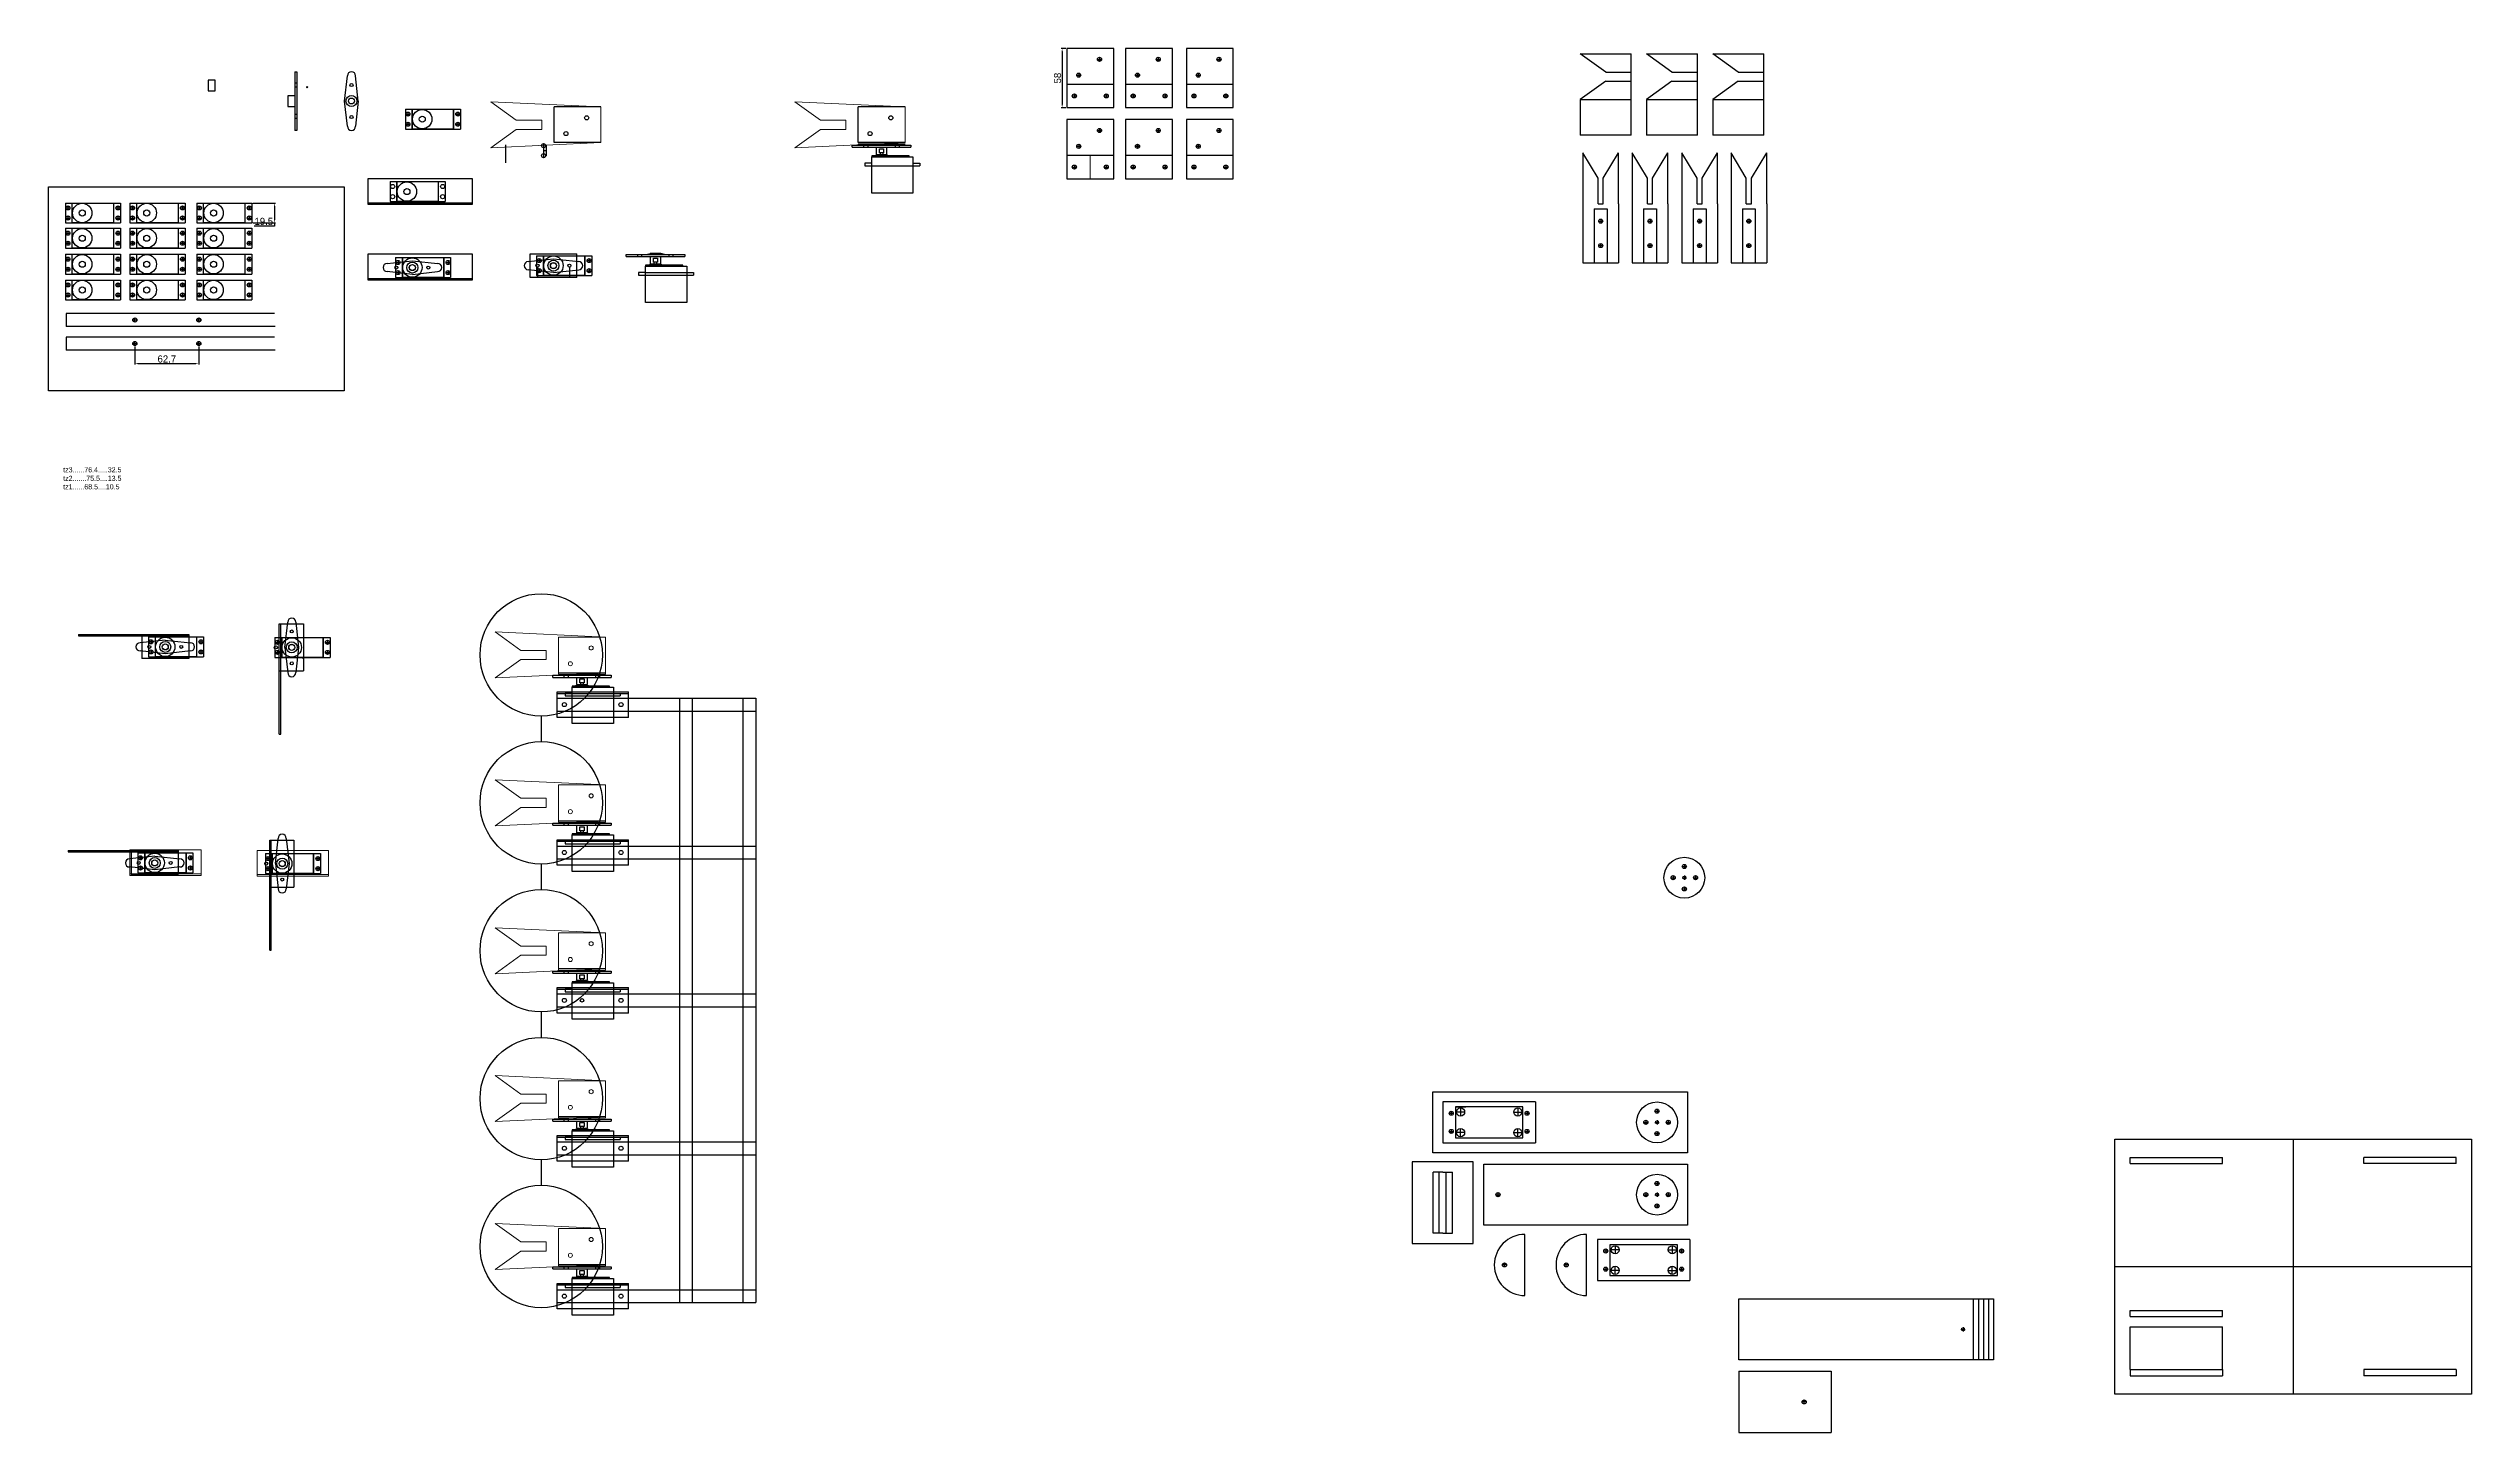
# Model space of a CAD drawing. Header units: millimetres. Extents: x -15418 to 43885, y -27590 to 23052.
# Drawn here: x 99 to 2476, y 11543 to 12900 of the extents above; entities that cross this region are included whole.
import ezdxf

# ---------------------------------------------------------------- set-up
doc = ezdxf.new("R2010")
doc.units = ezdxf.units.MM
doc.header["$LTSCALE"] = 0.5
doc.layers.get('0').update_dxf_attribs({"lineweight": 5})
doc.layers.get('Defpoints').update_dxf_attribs({"color": 4})
for name, color, linetype in [('Layer1', 1, 'Continuous'), ('Layer2', 2, 'Continuous'), ('Layer3', 9, 'Continuous')]:
    doc.layers.add(name, color=color, linetype=linetype)
doc.layers.add('Layer5', color=51, linetype='Continuous', lineweight=5)
doc.dimstyles.new('ISO-25', dxfattribs={"dimtxt": 7, "dimasz": 3, "dimexe": 1, "dimexo": 1, "dimgap": 1, "dimtad": 1, "dimtoh": 1, "dimdec": 3, "dimdsep": 46, "dimtxsty": 'Standard', "dimcen": 2.5, "dimadec": 0, "dimazin": 0, "dimtfac": 1, "dimtdec": 3, "dimtmove": 0, "dimatfit": 3, "dimfxl": 1, "dimarcsym": 1})

msp = doc.modelspace()

# ---------------------------------------------------------------- texts
at = {"layer": 'Defpoints', "insert": (113.81, 12489.0963), "char_height": 5, "attachment_point": 1}
msp.add_mtext_dynamic_manual_height_columns('tz3......76.4.....32.5\\Ptz2.......75.5....13.5\\Ptz1......68.5....10.5', width=191.059188, gutter_width=25, heights=[0], dxfattribs=at)

# ---------------------------------------------------------------- blocks, each defined once
blk = doc.blocks.new('*D7')
at = {"layer": 'Defpoints', "color": 0, "transparency": 16777216}
for p in [(298.8, 12748.1), (298.8, 12728.6), (321, 12728.6)]:
    blk.add_point(p, dxfattribs=at)
at = {"layer": 'Layer1', "color": 0, "lineweight": -2, "transparency": 16777216}
for p, q in [((299.8, 12748.1), (322, 12748.1)), ((321, 12745.1), (321, 12731.6)), ((299.8, 12728.6), (322, 12728.6)), ((321, 12725.6), (301.3, 12725.6)), ((321, 12728.6), (321, 12725.6))]:
    blk.add_line(p, q, dxfattribs=at)
at = {"layer": 'Layer1', "color": 0, "transparency": 16777216}
for points in [[(320.5, 12745.1), (321.5, 12745.1), (321, 12748.1)], [(320.5, 12731.6), (321.5, 12731.6), (321, 12728.6)]]:
    blk.add_solid(points, dxfattribs=at)
at = {"layer": 'Layer1', "color": 0, "transparency": 16777216, "insert": (310.6, 12730.1), "char_height": 7, "attachment_point": 5}
blk.add_mtext('19.5', dxfattribs=at)
blk = doc.blocks.new('*D11')
at = {"layer": 'Defpoints', "color": 0, "transparency": 16777216}
for p in [(184.1, 12608.4), (246.8, 12608.4), (246.8, 12590.7)]:
    blk.add_point(p, dxfattribs=at)
at = {"layer": 'Layer3', "color": 0, "lineweight": -2, "transparency": 16777216}
for p, q in [((184.1, 12607.4), (184.1, 12589.7)), ((246.8, 12607.4), (246.8, 12589.7)), ((187.1, 12590.7), (243.8, 12590.7))]:
    blk.add_line(p, q, dxfattribs=at)
at = {"layer": 'Layer3', "color": 0, "transparency": 16777216}
for points in [[(187.1, 12591.2), (187.1, 12590.2), (184.1, 12590.7)], [(243.8, 12591.2), (243.8, 12590.2), (246.8, 12590.7)]]:
    blk.add_solid(points, dxfattribs=at)
at = {"layer": 'Layer3', "color": 0, "transparency": 16777216, "insert": (215.5, 12595.2), "char_height": 7, "attachment_point": 5}
blk.add_mtext('62.7', dxfattribs=at)
blk = doc.blocks.new('*D13')
at = {"layer": 'Defpoints', "color": 0, "transparency": 16777216}
for p in [(1098.3, 12899.6), (1093.7, 12841.6), (1098.3, 12841.6)]:
    blk.add_point(p, dxfattribs=at)
at = {"layer": 'Layer1', "color": 0, "lineweight": -2, "transparency": 16777216}
for p, q in [((1097.3, 12899.6), (1092.7, 12899.6)), ((1093.7, 12896.6), (1093.7, 12844.6)), ((1097.3, 12841.6), (1092.7, 12841.6))]:
    blk.add_line(p, q, dxfattribs=at)
at = {"layer": 'Layer1', "color": 0, "transparency": 16777216}
for points in [[(1093.2, 12896.6), (1094.2, 12896.6), (1093.7, 12899.6)], [(1093.2, 12844.6), (1094.2, 12844.6), (1093.7, 12841.6)]]:
    blk.add_solid(points, dxfattribs=at)
at = {"layer": 'Layer1', "color": 0, "transparency": 16777216, "insert": (1089.2, 12870.6), "char_height": 7, "attachment_point": 5, "rotation": 90}
blk.add_mtext('58', dxfattribs=at)

# ---------------------------------------------------------------- dimensions: what is measured, and where the dimension line sits
at = {"layer": 'Layer1'}
for base, p1, p2, picture, middle in [((1093.6976, 12841.6494), (1098.3192, 12899.6494), (1098.3192, 12841.6494), '*D13', (1089.1976, 12870.6494)), ((320.9606, 12728.6271), (298.8453, 12748.1271), (298.8453, 12728.6271), '*D7', (310.6273, 12730.1271))]:
    dim = msp.add_linear_dim(base=base, p1=p1, p2=p2, angle=90, dimstyle='ISO-25', dxfattribs=at)
    dim.commit()
    dim.dimension.update_dxf_attribs({"geometry": picture, "text_midpoint": middle})
at = {"layer": 'Layer3'}
dim = msp.add_linear_dim(base=(246.8398, 12590.7494), p1=(184.1398, 12608.3731), p2=(246.8398, 12608.3731), dimstyle='ISO-25', dxfattribs=at)
dim.commit()
dim.dimension.update_dxf_attribs({"geometry": '*D11', "text_midpoint": (215.4898, 12595.2494)})

# ---------------------------------------------------------------- linework, layer by layer
for p, q in [((533.2975, 12847.3407), (641.2975, 12842.3407)), ((558.2975, 12829.3407), (533.2975, 12847.3407)), ((641.2975, 12807.3407), (641.2975, 12842.3407)), ((831.622, 12847.3407), (939.622, 12842.3407)), ((856.622, 12829.3407), (831.622, 12847.3407)), ((939.622, 12807.3407), (939.622, 12842.3407)), ((558.2975, 12820.3407), (533.2975, 12802.3407)), ((558.2975, 12829.3407), (583.2975, 12829.3407)), ((558.2975, 12820.3407), (583.2975, 12820.3407)), ((583.2975, 12820.3407), (583.2975, 12829.3407)), ((856.622, 12820.3407), (831.622, 12802.3407)), ((856.622, 12829.3407), (881.622, 12829.3407)), ((856.622, 12820.3407), (881.622, 12820.3407)), ((881.622, 12820.3407), (881.622, 12829.3407)), ((533.2975, 12802.3407), (641.2975, 12807.3407)), ((831.622, 12802.3407), (939.622, 12807.3407))]:
    msp.add_line(p, q)
at = {"layer": 'Defpoints'}
for p, q in [((99.3779, 12764.1548), (389.3779, 12764.1548)), ((99.3779, 12564.1548), (99.3779, 12764.1548)), ((389.3779, 12764.1548), (389.3779, 12564.1548)), ((389.3779, 12564.1548), (99.3779, 12564.1548)), ((598.2102, 12250.0346), (598.2102, 12262.7346)), ((598.2102, 12262.7346), (793.2102, 12262.7346)), ((598.2102, 12250.0346), (793.2102, 12250.0346)), ((598.2102, 12105.0346), (598.2102, 12117.7346)), ((598.2102, 12117.7346), (793.2102, 12117.7346)), ((598.2102, 12105.0346), (793.2102, 12105.0346)), ((598.2102, 11960.0346), (598.2102, 11972.7346)), ((598.2102, 11972.7346), (793.2102, 11972.7346)), ((598.2102, 11960.0346), (793.2102, 11960.0346)), ((598.2102, 11815.0346), (598.2102, 11827.7346)), ((598.2102, 11827.7346), (793.2102, 11827.7346)), ((598.2102, 11815.0346), (793.2102, 11815.0346)), ((598.2102, 11670.0346), (598.2102, 11682.7346)), ((598.2102, 11682.7346), (793.2102, 11682.7346)), ((598.2102, 11670.0346), (793.2102, 11670.0346))]:
    msp.add_line(p, q, dxfattribs=at)
at = {"layer": 'Layer1'}
for p, q in [((1098.3192, 12899.6494), (1098.3192, 12864.6494)), ((1144.3192, 12899.6494), (1098.3192, 12899.6494)), ((1128.3148, 12888.9938), (1132.3148, 12888.9938)), ((1130.3148, 12890.9938), (1130.3148, 12886.9938)), ((1144.3192, 12864.6494), (1144.3192, 12899.6494)), ((1155.9885, 12899.6494), (1155.9885, 12864.6494)), ((1201.9885, 12899.6494), (1155.9885, 12899.6494)), ((1185.9841, 12888.9938), (1189.9841, 12888.9938)), ((1187.9841, 12890.9938), (1187.9841, 12886.9938)), ((1201.9885, 12864.6494), (1201.9885, 12899.6494)), ((1215.575, 12899.6494), (1215.575, 12864.6494)), ((1261.575, 12899.6494), (1215.575, 12899.6494)), ((1245.5706, 12888.9938), (1249.5706, 12888.9938)), ((1247.5706, 12890.9938), (1247.5706, 12886.9938)), ((1261.575, 12864.6494), (1261.575, 12899.6494)), ((1626.8548, 12876.5636), (1601.8548, 12894.5636)), ((1601.8548, 12894.5636), (1651.8548, 12894.5636)), ((1651.8548, 12849.5636), (1651.8548, 12894.5636)), ((1691.8548, 12876.5636), (1666.8548, 12894.5636)), ((1666.8548, 12894.5636), (1716.8548, 12894.5636)), ((1716.8548, 12849.5636), (1716.8548, 12894.5636)), ((1756.8548, 12876.5636), (1731.8548, 12894.5636)), ((1731.8548, 12894.5636), (1781.8548, 12894.5636)), ((1781.8548, 12849.5636), (1781.8548, 12894.5636)), ((1098.3192, 12864.6494), (1098.3192, 12841.6494)), ((1098.3192, 12864.6494), (1144.3192, 12864.6494)), ((1107.959, 12873.5057), (1111.959, 12873.5057)), ((1109.959, 12875.5057), (1109.959, 12871.5057)), ((1144.3192, 12841.6494), (1144.3192, 12864.6494)), ((1155.9885, 12864.6494), (1155.9885, 12841.6494)), ((1155.9885, 12864.6494), (1201.9885, 12864.6494)), ((1165.6282, 12873.5057), (1169.6282, 12873.5057)), ((1167.6282, 12875.5057), (1167.6282, 12871.5057)), ((1201.9885, 12841.6494), (1201.9885, 12864.6494)), ((1215.575, 12864.6494), (1215.575, 12841.6494)), ((1215.575, 12864.6494), (1261.575, 12864.6494)), ((1225.2147, 12873.5057), (1229.2147, 12873.5057)), ((1227.2147, 12875.5057), (1227.2147, 12871.5057)), ((1261.575, 12841.6494), (1261.575, 12864.6494)), ((1626.8548, 12867.5636), (1601.8548, 12849.5636)), ((1626.8548, 12876.5636), (1651.8548, 12876.5636)), ((1626.8548, 12867.5636), (1651.8548, 12867.5636)), ((1691.8548, 12867.5636), (1666.8548, 12849.5636)), ((1691.8548, 12876.5636), (1716.8548, 12876.5636)), ((1691.8548, 12867.5636), (1716.8548, 12867.5636)), ((1756.8548, 12867.5636), (1731.8548, 12849.5636)), ((1756.8548, 12876.5636), (1781.8548, 12876.5636)), ((1756.8548, 12867.5636), (1781.8548, 12867.5636)), ((449.9673, 12835.3044), (453.9673, 12835.3044)), ((451.9673, 12837.3044), (451.9673, 12833.3044)), ((498.9673, 12835.3044), (502.9673, 12835.3044)), ((500.9673, 12837.3044), (500.9673, 12833.3044)), ((1098.3192, 12841.6494), (1144.3192, 12841.6494)), ((1103.6692, 12853.1494), (1107.6692, 12853.1494)), ((1105.6692, 12855.1494), (1105.6692, 12851.1494)), ((1134.9692, 12853.1494), (1138.9692, 12853.1494)), ((1136.9692, 12855.1494), (1136.9692, 12851.1494)), ((1155.9885, 12841.6494), (1201.9885, 12841.6494)), ((1161.3385, 12853.1494), (1165.3385, 12853.1494)), ((1163.3385, 12855.1494), (1163.3385, 12851.1494)), ((1192.6385, 12853.1494), (1196.6385, 12853.1494)), ((1194.6385, 12855.1494), (1194.6385, 12851.1494)), ((1215.575, 12841.6494), (1261.575, 12841.6494)), ((1220.925, 12853.1494), (1224.925, 12853.1494)), ((1222.925, 12855.1494), (1222.925, 12851.1494)), ((1252.225, 12853.1494), (1256.225, 12853.1494)), ((1254.225, 12855.1494), (1254.225, 12851.1494)), ((1601.8548, 12849.5636), (1601.8548, 12814.5636)), ((1601.8548, 12849.5636), (1651.8548, 12849.5636)), ((1651.8548, 12814.5636), (1651.8548, 12849.5636)), ((1666.8548, 12849.5636), (1666.8548, 12814.5636)), ((1666.8548, 12849.5636), (1716.8548, 12849.5636)), ((1716.8548, 12814.5636), (1716.8548, 12849.5636)), ((1731.8548, 12849.5636), (1731.8548, 12814.5636)), ((1731.8548, 12849.5636), (1781.8548, 12849.5636)), ((1781.8548, 12814.5636), (1781.8548, 12849.5636)), ((449.9673, 12825.4044), (453.9673, 12825.4044)), ((451.9673, 12827.4044), (451.9673, 12823.4044)), ((498.9673, 12825.4044), (502.9673, 12825.4044)), ((500.9673, 12827.4044), (500.9673, 12823.4044)), ((1098.3192, 12829.8995), (1098.3192, 12794.8995)), ((1144.3192, 12829.8995), (1098.3192, 12829.8995)), ((1128.3148, 12819.244), (1132.3148, 12819.244)), ((1130.3148, 12821.244), (1130.3148, 12817.244)), ((1144.3192, 12794.8995), (1144.3192, 12829.8995)), ((1155.9885, 12829.8995), (1155.9885, 12794.8995)), ((1201.9885, 12829.8995), (1155.9885, 12829.8995)), ((1185.9841, 12819.244), (1189.9841, 12819.244)), ((1187.9841, 12821.244), (1187.9841, 12817.244)), ((1201.9885, 12794.8995), (1201.9885, 12829.8995)), ((1215.575, 12829.8995), (1215.575, 12794.8995)), ((1261.575, 12829.8995), (1215.575, 12829.8995)), ((1245.5706, 12819.244), (1249.5706, 12819.244)), ((1247.5706, 12821.244), (1247.5706, 12817.244)), ((1261.575, 12794.8995), (1261.575, 12829.8995)), ((1651.8548, 12814.5636), (1601.8548, 12814.5636)), ((1716.8548, 12814.5636), (1666.8548, 12814.5636)), ((1781.8548, 12814.5636), (1731.8548, 12814.5636)), ((1098.3192, 12794.8995), (1098.3192, 12771.8995)), ((1098.3192, 12794.8995), (1144.3192, 12794.8995)), ((1107.959, 12803.7558), (1111.959, 12803.7558)), ((1109.959, 12805.7558), (1109.959, 12801.7558)), ((1144.3192, 12771.8995), (1144.3192, 12794.8995)), ((1155.9885, 12794.8995), (1155.9885, 12771.8995)), ((1155.9885, 12794.8995), (1201.9885, 12794.8995)), ((1165.6282, 12803.7558), (1169.6282, 12803.7558)), ((1167.6282, 12805.7558), (1167.6282, 12801.7558)), ((1201.9885, 12771.8995), (1201.9885, 12794.8995)), ((1215.575, 12794.8995), (1215.575, 12771.8995)), ((1215.575, 12794.8995), (1261.575, 12794.8995)), ((1225.2147, 12803.7558), (1229.2147, 12803.7558)), ((1227.2147, 12805.7558), (1227.2147, 12801.7558)), ((1261.575, 12771.8995), (1261.575, 12794.8995)), ((1604.5008, 12797.3706), (1604.5008, 12747.3706)), ((1619.5008, 12772.3706), (1604.5008, 12797.3706)), ((1624.5008, 12772.3706), (1639.5008, 12797.3706)), ((1639.5008, 12747.3706), (1639.5008, 12797.3706)), ((1652.8542, 12797.3706), (1652.8542, 12747.3706)), ((1667.8542, 12772.3706), (1652.8542, 12797.3706)), ((1672.8542, 12772.3706), (1687.8542, 12797.3706)), ((1687.8542, 12747.3706), (1687.8542, 12797.3706)), ((1701.4268, 12797.3706), (1701.4268, 12747.3706)), ((1716.4268, 12772.3706), (1701.4268, 12797.3706)), ((1721.4268, 12772.3706), (1736.4268, 12797.3706)), ((1736.4268, 12747.3706), (1736.4268, 12797.3706)), ((1749.7802, 12797.3706), (1749.7802, 12747.3706)), ((1764.7802, 12772.3706), (1749.7802, 12797.3706)), ((1769.7802, 12772.3706), (1784.7802, 12797.3706)), ((1784.7802, 12747.3706), (1784.7802, 12797.3706)), ((1098.3192, 12771.8995), (1144.3192, 12771.8995)), ((1103.6692, 12783.3995), (1107.6692, 12783.3995)), ((1105.6692, 12785.3995), (1105.6692, 12781.3995)), ((1134.9692, 12783.3995), (1138.9692, 12783.3995)), ((1136.9692, 12785.3995), (1136.9692, 12781.3995)), ((1155.9885, 12771.8995), (1201.9885, 12771.8995)), ((1161.3385, 12783.3995), (1165.3385, 12783.3995)), ((1163.3385, 12785.3995), (1163.3385, 12781.3995)), ((1192.6385, 12783.3995), (1196.6385, 12783.3995)), ((1194.6385, 12785.3995), (1194.6385, 12781.3995)), ((1215.575, 12771.8995), (1261.575, 12771.8995)), ((1220.925, 12783.3995), (1224.925, 12783.3995)), ((1222.925, 12785.3995), (1222.925, 12781.3995)), ((1252.225, 12783.3995), (1256.225, 12783.3995)), ((1254.225, 12785.3995), (1254.225, 12781.3995)), ((1619.5008, 12747.3706), (1619.5008, 12772.3706)), ((1624.5008, 12747.3706), (1624.5008, 12772.3706)), ((1667.8542, 12747.3706), (1667.8542, 12772.3706)), ((1672.8542, 12747.3706), (1672.8542, 12772.3706)), ((1716.4268, 12747.3706), (1716.4268, 12772.3706)), ((1721.4268, 12747.3706), (1721.4268, 12772.3706)), ((1764.7802, 12747.3706), (1764.7802, 12772.3706)), ((1769.7802, 12747.3706), (1769.7802, 12772.3706)), ((115.9949, 12748.1271), (169.9949, 12748.1271)), ((115.9949, 12748.1271), (115.9949, 12728.6271)), ((115.9949, 12743.3271), (115.9949, 12733.4271)), ((116.4949, 12743.3271), (120.4949, 12743.3271)), ((118.4949, 12745.3271), (118.4949, 12741.3271)), ((122.7449, 12748.1271), (163.2449, 12748.1271)), ((122.7449, 12728.6271), (122.7449, 12748.1271)), ((163.2449, 12748.1271), (163.2449, 12728.6271)), ((165.4949, 12743.3271), (169.4949, 12743.3271)), ((167.4949, 12745.3271), (167.4949, 12741.3271)), ((169.9949, 12748.1271), (169.9949, 12728.6271)), ((169.9949, 12743.3271), (169.9949, 12733.4271)), ((179.3193, 12748.1271), (233.3193, 12748.1271)), ((179.3193, 12748.1271), (179.3193, 12728.6271)), ((179.3193, 12743.3271), (179.3193, 12733.4271)), ((179.8193, 12743.3271), (183.8193, 12743.3271)), ((181.8193, 12745.3271), (181.8193, 12741.3271)), ((186.0693, 12748.1271), (226.5693, 12748.1271)), ((186.0693, 12728.6271), (186.0693, 12748.1271)), ((226.5693, 12748.1271), (226.5693, 12728.6271)), ((228.8193, 12743.3271), (232.8193, 12743.3271)), ((230.8193, 12745.3271), (230.8193, 12741.3271)), ((233.3193, 12748.1271), (233.3193, 12728.6271)), ((233.3193, 12743.3271), (233.3193, 12733.4271)), ((244.8453, 12748.1271), (298.8453, 12748.1271)), ((244.8453, 12748.1271), (244.8453, 12728.6271)), ((244.8453, 12743.3271), (244.8453, 12733.4271)), ((245.3453, 12743.3271), (249.3453, 12743.3271)), ((247.3453, 12745.3271), (247.3453, 12741.3271)), ((251.5953, 12748.1271), (292.0953, 12748.1271)), ((251.5953, 12728.6271), (251.5953, 12748.1271)), ((292.0953, 12748.1271), (292.0953, 12728.6271)), ((294.3453, 12743.3271), (298.3453, 12743.3271)), ((296.3453, 12745.3271), (296.3453, 12741.3271)), ((298.8453, 12748.1271), (298.8453, 12728.6271)), ((298.8453, 12743.3271), (298.8453, 12733.4271)), ((1604.5008, 12747.3706), (1604.5008, 12689.3706)), ((1615.6508, 12742.3706), (1615.6508, 12689.3706)), ((1615.6508, 12742.3706), (1628.3508, 12742.3706)), ((1619.5008, 12747.3706), (1624.5008, 12747.3706)), ((1628.3508, 12742.3706), (1628.3508, 12689.3706)), ((1639.5008, 12747.3706), (1639.5008, 12689.3706)), ((1652.8542, 12747.3706), (1652.8542, 12689.3706)), ((1664.0042, 12742.3706), (1664.0042, 12689.3706)), ((1664.0042, 12742.3706), (1676.7042, 12742.3706)), ((1667.8542, 12747.3706), (1672.8542, 12747.3706)), ((1676.7042, 12742.3706), (1676.7042, 12689.3706)), ((1687.8542, 12747.3706), (1687.8542, 12689.3706)), ((1701.4268, 12747.3706), (1701.4268, 12689.3706)), ((1712.5768, 12742.3706), (1712.5768, 12689.3706)), ((1712.5768, 12742.3706), (1725.2768, 12742.3706)), ((1716.4268, 12747.3706), (1721.4268, 12747.3706)), ((1725.2768, 12742.3706), (1725.2768, 12689.3706)), ((1736.4268, 12747.3706), (1736.4268, 12689.3706)), ((1749.7802, 12747.3706), (1749.7802, 12689.3706)), ((1760.9302, 12742.3706), (1760.9302, 12689.3706)), ((1760.9302, 12742.3706), (1773.6302, 12742.3706)), ((1764.7802, 12747.3706), (1769.7802, 12747.3706)), ((1773.6302, 12742.3706), (1773.6302, 12689.3706)), ((1784.7802, 12747.3706), (1784.7802, 12689.3706)), ((115.9949, 12728.6271), (169.9949, 12728.6271)), ((115.9949, 12723.3729), (169.9949, 12723.3729)), ((115.9949, 12723.3729), (115.9949, 12703.8729)), ((115.9949, 12718.5729), (115.9949, 12708.6729)), ((116.4949, 12733.4271), (120.4949, 12733.4271)), ((116.4949, 12718.5729), (120.4949, 12718.5729)), ((118.4949, 12735.4271), (118.4949, 12731.4271)), ((118.4949, 12720.5729), (118.4949, 12716.5729)), ((163.2449, 12728.6271), (122.7449, 12728.6271)), ((122.7449, 12723.3729), (163.2449, 12723.3729)), ((122.7449, 12703.8729), (122.7449, 12723.3729)), ((163.2449, 12723.3729), (163.2449, 12703.8729)), ((165.4949, 12733.4271), (169.4949, 12733.4271)), ((165.4949, 12718.5729), (169.4949, 12718.5729)), ((167.4949, 12735.4271), (167.4949, 12731.4271)), ((167.4949, 12720.5729), (167.4949, 12716.5729)), ((169.9949, 12723.3729), (169.9949, 12703.8729)), ((169.9949, 12718.5729), (169.9949, 12708.6729)), ((179.3193, 12728.6271), (233.3193, 12728.6271)), ((179.3193, 12723.3729), (233.3193, 12723.3729)), ((179.3193, 12723.3729), (179.3193, 12703.8729)), ((179.3193, 12718.5729), (179.3193, 12708.6729)), ((179.8193, 12733.4271), (183.8193, 12733.4271)), ((179.8193, 12718.5729), (183.8193, 12718.5729)), ((181.8193, 12735.4271), (181.8193, 12731.4271)), ((181.8193, 12720.5729), (181.8193, 12716.5729)), ((226.5693, 12728.6271), (186.0693, 12728.6271)), ((186.0693, 12723.3729), (226.5693, 12723.3729)), ((186.0693, 12703.8729), (186.0693, 12723.3729)), ((226.5693, 12723.3729), (226.5693, 12703.8729)), ((228.8193, 12733.4271), (232.8193, 12733.4271)), ((228.8193, 12718.5729), (232.8193, 12718.5729)), ((230.8193, 12735.4271), (230.8193, 12731.4271)), ((230.8193, 12720.5729), (230.8193, 12716.5729)), ((233.3193, 12723.3729), (233.3193, 12703.8729)), ((233.3193, 12718.5729), (233.3193, 12708.6729)), ((244.8453, 12728.6271), (298.8453, 12728.6271)), ((244.8453, 12723.3729), (298.8453, 12723.3729)), ((244.8453, 12723.3729), (244.8453, 12703.8729)), ((244.8453, 12718.5729), (244.8453, 12708.6729)), ((245.3453, 12733.4271), (249.3453, 12733.4271)), ((245.3453, 12718.5729), (249.3453, 12718.5729)), ((247.3453, 12735.4271), (247.3453, 12731.4271)), ((247.3453, 12720.5729), (247.3453, 12716.5729)), ((292.0953, 12728.6271), (251.5953, 12728.6271)), ((251.5953, 12723.3729), (292.0953, 12723.3729)), ((251.5953, 12703.8729), (251.5953, 12723.3729)), ((292.0953, 12723.3729), (292.0953, 12703.8729)), ((294.3453, 12733.4271), (298.3453, 12733.4271)), ((294.3453, 12718.5729), (298.3453, 12718.5729)), ((296.3453, 12735.4271), (296.3453, 12731.4271)), ((296.3453, 12720.5729), (296.3453, 12716.5729)), ((298.8453, 12723.3729), (298.8453, 12703.8729)), ((298.8453, 12718.5729), (298.8453, 12708.6729)), ((1620.0008, 12730.3706), (1624.0008, 12730.3706)), ((1622.0008, 12732.3706), (1622.0008, 12728.3706)), ((1668.3542, 12730.3706), (1672.3542, 12730.3706)), ((1670.3542, 12732.3706), (1670.3542, 12728.3706)), ((1716.9268, 12730.3706), (1720.9268, 12730.3706)), ((1718.9268, 12732.3706), (1718.9268, 12728.3706)), ((1765.2802, 12730.3706), (1769.2802, 12730.3706)), ((1767.2802, 12732.3706), (1767.2802, 12728.3706)), ((115.9949, 12703.8729), (169.9949, 12703.8729)), ((115.9949, 12697.8695), (169.9949, 12697.8695)), ((115.9949, 12697.8695), (115.9949, 12678.3695)), ((115.9949, 12693.0695), (115.9949, 12683.1695)), ((116.4949, 12708.6729), (120.4949, 12708.6729)), ((116.4949, 12693.0695), (120.4949, 12693.0695)), ((118.4949, 12710.6729), (118.4949, 12706.6729)), ((118.4949, 12695.0695), (118.4949, 12691.0695)), ((163.2449, 12703.8729), (122.7449, 12703.8729)), ((122.7449, 12697.8695), (163.2449, 12697.8695)), ((122.7449, 12678.3695), (122.7449, 12697.8695)), ((163.2449, 12697.8695), (163.2449, 12678.3695)), ((165.4949, 12708.6729), (169.4949, 12708.6729)), ((165.4949, 12693.0695), (169.4949, 12693.0695)), ((167.4949, 12710.6729), (167.4949, 12706.6729)), ((167.4949, 12695.0695), (167.4949, 12691.0695)), ((169.9949, 12697.8695), (169.9949, 12678.3695)), ((169.9949, 12693.0695), (169.9949, 12683.1695)), ((179.3193, 12703.8729), (233.3193, 12703.8729)), ((179.3193, 12697.8695), (233.3193, 12697.8695)), ((179.3193, 12697.8695), (179.3193, 12678.3695)), ((179.3193, 12693.0695), (179.3193, 12683.1695)), ((179.8193, 12708.6729), (183.8193, 12708.6729)), ((179.8193, 12693.0695), (183.8193, 12693.0695)), ((181.8193, 12710.6729), (181.8193, 12706.6729)), ((181.8193, 12695.0695), (181.8193, 12691.0695)), ((226.5693, 12703.8729), (186.0693, 12703.8729)), ((186.0693, 12697.8695), (226.5693, 12697.8695)), ((186.0693, 12678.3695), (186.0693, 12697.8695)), ((226.5693, 12697.8695), (226.5693, 12678.3695)), ((228.8193, 12708.6729), (232.8193, 12708.6729)), ((228.8193, 12693.0695), (232.8193, 12693.0695)), ((230.8193, 12710.6729), (230.8193, 12706.6729)), ((230.8193, 12695.0695), (230.8193, 12691.0695)), ((233.3193, 12697.8695), (233.3193, 12678.3695)), ((233.3193, 12693.0695), (233.3193, 12683.1695)), ((244.8453, 12703.8729), (298.8453, 12703.8729)), ((244.8453, 12697.8695), (298.8453, 12697.8695)), ((244.8453, 12697.8695), (244.8453, 12678.3695)), ((244.8453, 12693.0695), (244.8453, 12683.1695)), ((245.3453, 12708.6729), (249.3453, 12708.6729)), ((245.3453, 12693.0695), (249.3453, 12693.0695)), ((247.3453, 12710.6729), (247.3453, 12706.6729)), ((247.3453, 12695.0695), (247.3453, 12691.0695)), ((292.0953, 12703.8729), (251.5953, 12703.8729)), ((251.5953, 12697.8695), (292.0953, 12697.8695)), ((251.5953, 12678.3695), (251.5953, 12697.8695)), ((292.0953, 12697.8695), (292.0953, 12678.3695)), ((294.3453, 12708.6729), (298.3453, 12708.6729)), ((294.3453, 12693.0695), (298.3453, 12693.0695)), ((296.3453, 12710.6729), (296.3453, 12706.6729)), ((296.3453, 12695.0695), (296.3453, 12691.0695)), ((298.8453, 12697.8695), (298.8453, 12678.3695)), ((298.8453, 12693.0695), (298.8453, 12683.1695)), ((580.7491, 12693.7108), (580.7491, 12689.7108)), ((629.7491, 12693.7108), (629.7491, 12689.7108)), ((1620.0008, 12706.3706), (1624.0008, 12706.3706)), ((1622.0008, 12704.3706), (1622.0008, 12708.3706)), ((1668.3542, 12706.3706), (1672.3542, 12706.3706)), ((1670.3542, 12704.3706), (1670.3542, 12708.3706)), ((1716.9268, 12706.3706), (1720.9268, 12706.3706)), ((1718.9268, 12704.3706), (1718.9268, 12708.3706)), ((1765.2802, 12706.3706), (1769.2802, 12706.3706)), ((1767.2802, 12704.3706), (1767.2802, 12708.3706)), ((115.9949, 12678.3695), (169.9949, 12678.3695)), ((115.9949, 12672.6401), (169.9949, 12672.6401)), ((115.9949, 12672.6401), (115.9949, 12653.1401)), ((116.4949, 12683.1695), (120.4949, 12683.1695)), ((118.4949, 12685.1695), (118.4949, 12681.1695)), ((118.4949, 12669.8401), (118.4949, 12665.8401)), ((163.2449, 12678.3695), (122.7449, 12678.3695)), ((122.7449, 12672.6401), (163.2449, 12672.6401)), ((122.7449, 12653.1401), (122.7449, 12672.6401)), ((163.2449, 12672.6401), (163.2449, 12653.1401)), ((165.4949, 12683.1695), (169.4949, 12683.1695)), ((167.4949, 12685.1695), (167.4949, 12681.1695)), ((167.4949, 12669.8401), (167.4949, 12665.8401)), ((169.9949, 12672.6401), (169.9949, 12653.1401)), ((179.3193, 12678.3695), (233.3193, 12678.3695)), ((179.3193, 12672.6401), (233.3193, 12672.6401)), ((179.3193, 12672.6401), (179.3193, 12653.1401)), ((179.8193, 12683.1695), (183.8193, 12683.1695)), ((181.8193, 12685.1695), (181.8193, 12681.1695)), ((181.8193, 12669.8401), (181.8193, 12665.8401)), ((226.5693, 12678.3695), (186.0693, 12678.3695)), ((186.0693, 12672.6401), (226.5693, 12672.6401)), ((186.0693, 12653.1401), (186.0693, 12672.6401)), ((226.5693, 12672.6401), (226.5693, 12653.1401)), ((228.8193, 12683.1695), (232.8193, 12683.1695)), ((230.8193, 12685.1695), (230.8193, 12681.1695)), ((230.8193, 12669.8401), (230.8193, 12665.8401)), ((233.3193, 12672.6401), (233.3193, 12653.1401)), ((244.8453, 12678.3695), (298.8453, 12678.3695)), ((244.8453, 12672.6401), (298.8453, 12672.6401)), ((244.8453, 12672.6401), (244.8453, 12653.1401)), ((245.3453, 12683.1695), (249.3453, 12683.1695)), ((247.3453, 12685.1695), (247.3453, 12681.1695)), ((247.3453, 12669.8401), (247.3453, 12665.8401)), ((292.0953, 12678.3695), (251.5953, 12678.3695)), ((251.5953, 12672.6401), (292.0953, 12672.6401)), ((251.5953, 12653.1401), (251.5953, 12672.6401)), ((292.0953, 12672.6401), (292.0953, 12653.1401)), ((294.3453, 12683.1695), (298.3453, 12683.1695)), ((296.3453, 12685.1695), (296.3453, 12681.1695)), ((296.3453, 12669.8401), (296.3453, 12665.8401)), ((298.8453, 12672.6401), (298.8453, 12653.1401)), ((440.3417, 12689.8389), (444.3417, 12689.8389)), ((440.3417, 12679.9389), (444.3417, 12679.9389)), ((442.3417, 12691.8389), (442.3417, 12687.8389)), ((442.3417, 12681.9389), (442.3417, 12677.9389)), ((489.3417, 12689.8389), (493.3417, 12689.8389)), ((489.3417, 12679.9389), (493.3417, 12679.9389)), ((491.3417, 12691.8389), (491.3417, 12687.8389)), ((491.3417, 12681.9389), (491.3417, 12677.9389)), ((578.7491, 12691.7108), (582.7491, 12691.7108)), ((578.7491, 12681.8108), (582.7491, 12681.8108)), ((580.7491, 12683.8108), (580.7491, 12679.8108)), ((627.7491, 12691.7108), (631.7491, 12691.7108)), ((627.7491, 12681.8108), (631.7491, 12681.8108)), ((629.7491, 12683.8108), (629.7491, 12679.8108)), ((1604.5008, 12689.3706), (1639.5008, 12689.3706)), ((1652.8542, 12689.3706), (1687.8542, 12689.3706)), ((1701.4268, 12689.3706), (1736.4268, 12689.3706)), ((1749.7802, 12689.3706), (1784.7802, 12689.3706)), ((115.9949, 12667.8401), (115.9949, 12657.9401)), ((115.9949, 12653.1401), (169.9949, 12653.1401)), ((116.4949, 12667.8401), (120.4949, 12667.8401)), ((116.4949, 12657.9401), (120.4949, 12657.9401)), ((118.4949, 12659.9401), (118.4949, 12655.9401)), ((163.2449, 12653.1401), (122.7449, 12653.1401)), ((165.4949, 12667.8401), (169.4949, 12667.8401)), ((165.4949, 12657.9401), (169.4949, 12657.9401)), ((167.4949, 12659.9401), (167.4949, 12655.9401)), ((169.9949, 12667.8401), (169.9949, 12657.9401)), ((179.3193, 12667.8401), (179.3193, 12657.9401)), ((179.3193, 12653.1401), (233.3193, 12653.1401)), ((179.8193, 12667.8401), (183.8193, 12667.8401)), ((179.8193, 12657.9401), (183.8193, 12657.9401)), ((181.8193, 12659.9401), (181.8193, 12655.9401)), ((226.5693, 12653.1401), (186.0693, 12653.1401)), ((228.8193, 12667.8401), (232.8193, 12667.8401)), ((228.8193, 12657.9401), (232.8193, 12657.9401)), ((230.8193, 12659.9401), (230.8193, 12655.9401)), ((233.3193, 12667.8401), (233.3193, 12657.9401)), ((244.8453, 12667.8401), (244.8453, 12657.9401)), ((244.8453, 12653.1401), (298.8453, 12653.1401)), ((245.3453, 12667.8401), (249.3453, 12667.8401)), ((245.3453, 12657.9401), (249.3453, 12657.9401)), ((247.3453, 12659.9401), (247.3453, 12655.9401)), ((292.0953, 12653.1401), (251.5953, 12653.1401)), ((294.3453, 12667.8401), (298.3453, 12667.8401)), ((294.3453, 12657.9401), (298.3453, 12657.9401)), ((296.3453, 12659.9401), (296.3453, 12655.9401)), ((298.8453, 12667.8401), (298.8453, 12657.9401)), ((321.1297, 12639.8072), (116.5898, 12639.8072)), ((116.5898, 12639.8072), (116.5898, 12627.1072)), ((321.7519, 12627.1072), (116.5898, 12627.1072)), ((182.1398, 12633.4572), (186.1398, 12633.4572)), ((184.1398, 12631.4572), (184.1398, 12635.4572)), ((244.8398, 12633.4572), (248.8398, 12633.4572)), ((246.8398, 12631.4572), (246.8398, 12635.4572)), ((321.1297, 12616.7231), (116.5898, 12616.7231)), ((116.5898, 12616.7231), (116.5898, 12604.0231)), ((321.7519, 12604.0231), (116.5898, 12604.0231)), ((182.1398, 12610.3731), (186.1398, 12610.3731)), ((184.1398, 12608.3731), (184.1398, 12612.3731)), ((244.8398, 12610.3731), (248.8398, 12610.3731)), ((246.8398, 12608.3731), (246.8398, 12612.3731)), ((197.9582, 12317.9216), (201.9582, 12317.9216)), ((199.9582, 12319.9216), (199.9582, 12315.9216)), ((246.9582, 12317.9216), (250.9582, 12317.9216)), ((248.9582, 12319.9216), (248.9582, 12315.9216)), ((322.0489, 12317.4224), (326.0489, 12317.4224)), ((324.0489, 12319.4224), (324.0489, 12315.4224)), ((371.0489, 12317.4224), (375.0489, 12317.4224)), ((373.0489, 12319.4224), (373.0489, 12315.4224)), ((197.9582, 12308.0216), (201.9582, 12308.0216)), ((199.9582, 12310.0216), (199.9582, 12306.0216)), ((246.9582, 12308.0216), (250.9582, 12308.0216)), ((248.9582, 12310.0216), (248.9582, 12306.0216)), ((322.0489, 12307.5224), (326.0489, 12307.5224)), ((324.0489, 12309.5224), (324.0489, 12305.5224)), ((371.0489, 12307.5224), (375.0489, 12307.5224)), ((373.0489, 12309.5224), (373.0489, 12305.5224)), ((187.6243, 12106.1193), (191.6243, 12106.1193)), ((189.6243, 12108.1193), (189.6243, 12104.1193)), ((189.6243, 12098.2193), (189.6243, 12094.2193)), ((236.6243, 12106.1193), (240.6243, 12106.1193)), ((238.6243, 12108.1193), (238.6243, 12104.1193)), ((238.6243, 12098.2193), (238.6243, 12094.2193)), ((312.6524, 12105.4394), (316.6524, 12105.4394)), ((314.6524, 12107.4394), (314.6524, 12103.4394)), ((361.6524, 12105.4394), (365.6524, 12105.4394)), ((363.6524, 12107.4394), (363.6524, 12103.4394)), ((187.6243, 12096.2193), (191.6243, 12096.2193)), ((236.6243, 12096.2193), (240.6243, 12096.2193)), ((312.6524, 12095.5394), (316.6524, 12095.5394)), ((314.6524, 12097.5394), (314.6524, 12093.5394)), ((361.6524, 12095.5394), (365.6524, 12095.5394)), ((363.6524, 12097.5394), (363.6524, 12093.5394))]:
    msp.add_line(p, q, dxfattribs=at)
at = {"layer": 'Layer1', "transparency": 33554661}
for p, q in [((1703.9975, 12099.6896), (1703.9975, 12095.6896)), ((1690.9975, 12086.6896), (1694.9975, 12086.6896)), ((1692.9975, 12088.6896), (1692.9975, 12084.6896)), ((1701.9975, 12097.6896), (1705.9975, 12097.6896)), ((1701.9975, 12086.6896), (1705.9975, 12086.6896)), ((1701.9975, 12075.6896), (1705.9975, 12075.6896)), ((1703.9975, 12088.6896), (1703.9975, 12084.6896)), ((1703.9975, 12077.6896), (1703.9975, 12073.6896)), ((1712.9975, 12086.6896), (1716.9975, 12086.6896)), ((1714.9975, 12088.6896), (1714.9975, 12084.6896)), ((1457.22, 11876.8065), (1707.22, 11876.8065)), ((1457.22, 11816.8065), (1457.22, 11876.8065)), ((1557.92, 11866.9065), (1467.22, 11866.9065)), ((1467.22, 11866.9065), (1467.22, 11826.7065)), ((1479.52, 11861.9065), (1479.52, 11831.7065)), ((1545.62, 11861.9065), (1479.52, 11861.9065)), ((1479.52, 11861.9065), (1489.52, 11861.9065)), ((1484.52, 11860.9065), (1484.52, 11852.9065)), ((1540.62, 11860.9065), (1540.62, 11852.9065)), ((1545.62, 11831.7065), (1545.62, 11861.9065)), ((1557.92, 11866.9065), (1557.92, 11826.7065)), ((1707.22, 11876.8065), (1707.22, 11816.8065)), ((1473.37, 11855.7065), (1477.37, 11855.7065)), ((1473.37, 11837.9065), (1477.37, 11837.9065)), ((1475.37, 11857.7065), (1475.37, 11853.7065)), ((1475.37, 11839.9065), (1475.37, 11835.9065)), ((1488.52, 11856.9065), (1480.52, 11856.9065)), ((1488.52, 11836.7065), (1480.52, 11836.7065)), ((1484.52, 11832.7065), (1484.52, 11840.7065)), ((1536.62, 11856.9065), (1544.62, 11856.9065)), ((1536.62, 11836.7065), (1544.62, 11836.7065)), ((1540.62, 11832.7065), (1540.62, 11840.7065)), ((1547.77, 11855.7065), (1551.77, 11855.7065)), ((1547.77, 11837.9065), (1551.77, 11837.9065)), ((1549.77, 11857.7065), (1549.77, 11853.7065)), ((1549.77, 11839.9065), (1549.77, 11835.9065)), ((1664.22, 11846.8065), (1668.22, 11846.8065)), ((1666.22, 11848.8065), (1666.22, 11844.8065)), ((1675.22, 11857.8065), (1679.22, 11857.8065)), ((1675.22, 11846.8065), (1679.22, 11846.8065)), ((1677.22, 11859.8065), (1677.22, 11855.8065)), ((1677.22, 11848.8065), (1677.22, 11844.8065)), ((1677.22, 11837.8065), (1677.22, 11833.8065)), ((1686.22, 11846.8065), (1690.22, 11846.8065)), ((1688.22, 11848.8065), (1688.22, 11844.8065)), ((1707.22, 11816.8065), (1457.22, 11816.8065)), ((1467.22, 11826.7065), (1557.92, 11826.7065)), ((1479.52, 11831.7065), (1545.62, 11831.7065)), ((1675.22, 11835.8065), (1679.22, 11835.8065)), ((2126.1598, 11830.3898), (2476.1598, 11830.3898)), ((2126.1598, 11580.3898), (2126.1598, 11830.3898)), ((2301.1598, 11830.3898), (2301.1598, 11580.3898)), ((2476.1598, 11830.3898), (2476.1598, 11580.3898)), ((1436.9882, 11808.0843), (1436.9882, 11728.0843)), ((1496.9882, 11808.0843), (1436.9882, 11808.0843)), ((1457.4882, 11738.0843), (1457.4882, 11798.0843)), ((1466.9882, 11798.0843), (1457.4882, 11798.0843)), ((1463.4882, 11738.0843), (1463.4882, 11798.0843)), ((1466.9882, 11798.0843), (1476.4882, 11798.0843)), ((1470.4882, 11738.0843), (1470.4882, 11798.0843)), ((1476.4882, 11738.0843), (1476.4882, 11798.0843)), ((1496.9882, 11728.0843), (1496.9882, 11808.0843)), ((1507.22, 11805.9054), (1707.22, 11805.9054)), ((1507.22, 11745.9054), (1507.22, 11805.9054)), ((1677.22, 11788.9054), (1677.22, 11784.9054)), ((1707.22, 11805.9054), (1707.22, 11745.9054)), ((2141.1598, 11812.3898), (2231.8598, 11812.3898)), ((2141.1598, 11806.3898), (2141.1598, 11812.3898)), ((2141.1598, 11806.3898), (2231.8598, 11806.3898)), ((2231.8598, 11806.3898), (2231.8598, 11812.3898)), ((2461.1598, 11812.3898), (2370.4598, 11812.3898)), ((2370.4598, 11806.3898), (2370.4598, 11812.3898)), ((2461.1598, 11806.3898), (2370.4598, 11806.3898)), ((2461.1598, 11806.3898), (2461.1598, 11812.3898)), ((1519.22, 11775.9054), (1523.22, 11775.9054)), ((1521.22, 11777.9054), (1521.22, 11773.9054)), ((1664.22, 11775.9054), (1668.22, 11775.9054)), ((1666.22, 11777.9054), (1666.22, 11773.9054)), ((1675.22, 11786.9054), (1679.22, 11786.9054)), ((1675.22, 11775.9054), (1679.22, 11775.9054)), ((1677.22, 11777.9054), (1677.22, 11773.9054)), ((1677.22, 11766.9054), (1677.22, 11762.9054)), ((1686.22, 11775.9054), (1690.22, 11775.9054)), ((1688.22, 11777.9054), (1688.22, 11773.9054)), ((1707.22, 11745.9054), (1507.22, 11745.9054)), ((1675.22, 11764.9054), (1679.22, 11764.9054)), ((1436.9882, 11728.0843), (1496.9882, 11728.0843)), ((1466.9882, 11738.0843), (1457.4882, 11738.0843)), ((1466.9882, 11738.0843), (1476.4882, 11738.0843)), ((1547.5947, 11677.0022), (1547.5947, 11737.0022)), ((1608.1424, 11677.0022), (1608.1424, 11737.0022)), ((1709.4778, 11731.8908), (1618.7778, 11731.8908)), ((1618.7778, 11731.8908), (1618.7778, 11691.6908)), ((1624.9278, 11720.6908), (1628.9278, 11720.6908)), ((1626.9278, 11722.6908), (1626.9278, 11718.6908)), ((1631.0778, 11726.8908), (1631.0778, 11696.6908)), ((1697.1778, 11726.8908), (1631.0778, 11726.8908)), ((1640.0778, 11721.8908), (1632.0778, 11721.8908)), ((1636.0778, 11725.8908), (1636.0778, 11717.8908)), ((1688.1778, 11721.8908), (1696.1778, 11721.8908)), ((1692.1778, 11725.8908), (1692.1778, 11717.8908)), ((1697.1778, 11696.6908), (1697.1778, 11726.8908)), ((1699.3278, 11720.6908), (1703.3278, 11720.6908)), ((1701.3278, 11722.6908), (1701.3278, 11718.6908)), ((1709.4778, 11731.8908), (1709.4778, 11691.6908)), ((1529.5947, 11707.0022), (1525.5947, 11707.0022)), ((1527.5947, 11705.0022), (1527.5947, 11709.0022)), ((1590.1424, 11707.0022), (1586.1424, 11707.0022)), ((1588.1424, 11705.0022), (1588.1424, 11709.0022)), ((1624.9278, 11702.8908), (1628.9278, 11702.8908)), ((1626.9278, 11704.8908), (1626.9278, 11700.8908)), ((1631.0778, 11696.6908), (1697.1778, 11696.6908)), ((1640.0778, 11701.6908), (1632.0778, 11701.6908)), ((1636.0778, 11697.6908), (1636.0778, 11705.6908)), ((1688.1778, 11701.6908), (1696.1778, 11701.6908)), ((1692.1778, 11697.6908), (1692.1778, 11705.6908)), ((1699.3278, 11702.8908), (1703.3278, 11702.8908)), ((1701.3278, 11704.8908), (1701.3278, 11700.8908)), ((2126.1598, 11705.3898), (2476.1598, 11705.3898)), ((1618.7778, 11691.6908), (1709.4778, 11691.6908)), ((1757.4011, 11673.845), (2007.4011, 11673.845)), ((1757.4011, 11613.845), (1757.4011, 11673.845)), ((1987.4011, 11673.845), (1987.4011, 11613.845)), ((1992.4011, 11673.845), (1992.4011, 11613.845)), ((1997.4011, 11673.845), (1997.4011, 11613.845)), ((2002.4011, 11673.845), (2002.4011, 11613.845)), ((2007.4011, 11673.845), (2007.4011, 11613.845)), ((2141.1598, 11656.4898), (2141.1598, 11662.4898)), ((2141.1598, 11662.4898), (2231.8598, 11662.4898)), ((2141.1598, 11656.4898), (2231.8598, 11656.4898)), ((2231.8598, 11656.4898), (2231.8598, 11662.4898)), ((1975.4011, 11643.845), (1979.4011, 11643.845)), ((1977.4011, 11645.845), (1977.4011, 11641.845)), ((2007.4011, 11613.845), (1757.4011, 11613.845)), ((1757.4011, 11602.7232), (1757.4011, 11542.7232)), ((1757.4011, 11602.7232), (1848.1011, 11602.7232)), ((1848.1011, 11602.7232), (1848.1011, 11542.7232)), ((2141.1598, 11604.3898), (2231.8598, 11604.3898)), ((2141.1598, 11604.3898), (2141.1598, 11598.3898)), ((2231.8598, 11604.3898), (2231.8598, 11598.3898)), ((2461.1598, 11604.3898), (2370.4598, 11604.3898)), ((2370.4598, 11604.3898), (2370.4598, 11598.3898)), ((2461.1598, 11604.3898), (2461.1598, 11598.3898)), ((2476.1598, 11580.3898), (2126.1598, 11580.3898)), ((2141.1598, 11598.3898), (2231.8598, 11598.3898)), ((2461.1598, 11598.3898), (2370.4598, 11598.3898)), ((1823.5511, 11572.7232), (1819.5511, 11572.7232)), ((1821.5511, 11570.7232), (1821.5511, 11574.7232)), ((1757.4011, 11542.7232), (1848.1011, 11542.7232))]:
    msp.add_line(p, q, dxfattribs=at)
at = {"layer": 'Layer1'}
for centre, radius in [((1130.3148, 12888.9938), 2), ((1187.9841, 12888.9938), 2), ((1247.5706, 12888.9938), 2), ((1109.959, 12873.5057), 2), ((1167.6282, 12873.5057), 2), ((1227.2147, 12873.5057), 2), ((1105.6692, 12853.1494), 2), ((1136.9692, 12853.1494), 2), ((1163.3385, 12853.1494), 2), ((1194.6385, 12853.1494), 2), ((1222.925, 12853.1494), 2), ((1254.225, 12853.1494), 2), ((1130.3148, 12819.244), 2), ((1187.9841, 12819.244), 2), ((1247.5706, 12819.244), 2), ((1109.959, 12803.7558), 2), ((1167.6282, 12803.7558), 2), ((1227.2147, 12803.7558), 2), ((1105.6692, 12783.3995), 2), ((1136.9692, 12783.3995), 2), ((1163.3385, 12783.3995), 2), ((1194.6385, 12783.3995), 2), ((1222.925, 12783.3995), 2), ((1254.225, 12783.3995), 2), ((118.4949, 12743.3271), 2), ((132.4949, 12738.3771), 9.5), ((132.4949, 12738.3771), 3), ((167.4949, 12743.3271), 2), ((181.8193, 12743.3271), 2), ((195.8193, 12738.3771), 9.5), ((195.8193, 12738.3771), 3), ((230.8193, 12743.3271), 2), ((247.3453, 12743.3271), 2), ((261.3453, 12738.3771), 9.5), ((261.3453, 12738.3771), 3), ((296.3453, 12743.3271), 2), ((118.4949, 12733.4271), 2), ((118.4949, 12718.5729), 2), ((132.4949, 12713.6229), 9.5), ((132.4949, 12713.6229), 3), ((167.4949, 12733.4271), 2), ((167.4949, 12718.5729), 2), ((181.8193, 12733.4271), 2), ((181.8193, 12718.5729), 2), ((195.8193, 12713.6229), 9.5), ((195.8193, 12713.6229), 3), ((230.8193, 12733.4271), 2), ((230.8193, 12718.5729), 2), ((247.3453, 12733.4271), 2), ((247.3453, 12718.5729), 2), ((261.3453, 12713.6229), 9.5), ((261.3453, 12713.6229), 3), ((296.3453, 12733.4271), 2), ((296.3453, 12718.5729), 2), ((1622.0008, 12730.3706), 2), ((1670.3542, 12730.3706), 2), ((1718.9268, 12730.3706), 2), ((1767.2802, 12730.3706), 2), ((118.4949, 12708.6729), 2), ((118.4949, 12693.0695), 2), ((132.4949, 12688.1195), 9.5), ((167.4949, 12708.6729), 2), ((167.4949, 12693.0695), 2), ((181.8193, 12708.6729), 2), ((181.8193, 12693.0695), 2), ((195.8193, 12688.1195), 9.5), ((230.8193, 12708.6729), 2), ((230.8193, 12693.0695), 2), ((247.3453, 12708.6729), 2), ((247.3453, 12693.0695), 2), ((261.3453, 12688.1195), 9.5), ((296.3453, 12708.6729), 2), ((296.3453, 12693.0695), 2), ((1622.0008, 12706.3706), 2), ((1670.3542, 12706.3706), 2), ((1718.9268, 12706.3706), 2), ((1767.2802, 12706.3706), 2), ((118.4949, 12683.1695), 2), ((118.4949, 12667.8401), 2), ((132.4949, 12662.8901), 9.5), ((132.4949, 12688.1195), 3), ((167.4949, 12683.1695), 2), ((167.4949, 12667.8401), 2), ((181.8193, 12683.1695), 2), ((181.8193, 12667.8401), 2), ((195.8193, 12662.8901), 9.5), ((195.8193, 12688.1195), 3), ((230.8193, 12683.1695), 2), ((230.8193, 12667.8401), 2), ((247.3453, 12683.1695), 2), ((247.3453, 12667.8401), 2), ((261.3453, 12662.8901), 9.5), ((261.3453, 12688.1195), 3), ((296.3453, 12683.1695), 2), ((296.3453, 12667.8401), 2), ((118.4949, 12657.9401), 2), ((132.4949, 12662.8901), 3), ((167.4949, 12657.9401), 2), ((181.8193, 12657.9401), 2), ((195.8193, 12662.8901), 3), ((230.8193, 12657.9401), 2), ((247.3453, 12657.9401), 2), ((261.3453, 12662.8901), 3), ((296.3453, 12657.9401), 2), ((184.1398, 12633.4572), 2), ((246.8398, 12633.4572), 2), ((184.1398, 12610.3731), 2), ((246.8398, 12610.3731), 2), ((622.7102, 11966.3846), 1.7202)]:
    msp.add_circle(centre, radius, dxfattribs=at)
at = {"layer": 'Layer1', "transparency": 33554661}
for centre, radius in [((1703.9975, 12086.6896), 20), ((1703.9975, 12097.6896), 2), ((1692.9975, 12086.6896), 2), ((1703.9975, 12075.6896), 2), ((1703.9975, 12086.6896), 1.5), ((1714.9975, 12086.6896), 2), ((1484.52, 11856.9065), 4), ((1540.62, 11856.9065), 4), ((1677.22, 11846.8065), 20), ((1475.37, 11855.7065), 2), ((1475.37, 11837.9065), 2), ((1484.52, 11836.7065), 4), ((1540.62, 11836.7065), 4), ((1549.77, 11855.7065), 2), ((1549.77, 11837.9065), 2), ((1666.22, 11846.8065), 2), ((1677.22, 11857.8065), 2), ((1677.22, 11835.8065), 2), ((1677.22, 11846.8065), 1.5), ((1688.22, 11846.8065), 2), ((1677.22, 11775.9054), 20), ((1677.22, 11786.9054), 2), ((1521.22, 11775.9054), 2), ((1666.22, 11775.9054), 2), ((1677.22, 11764.9054), 2), ((1677.22, 11775.9054), 1.5), ((1688.22, 11775.9054), 2), ((1626.9278, 11720.6908), 2), ((1636.0778, 11721.8908), 4), ((1692.1778, 11721.8908), 4), ((1701.3278, 11720.6908), 2), ((1527.5947, 11707.0022), 2), ((1588.1424, 11707.0022), 2), ((1626.9278, 11702.8908), 2), ((1636.0778, 11701.6908), 4), ((1692.1778, 11701.6908), 4), ((1701.3278, 11702.8908), 2), ((1977.4011, 11643.845), 1.5), ((1821.5511, 11572.7232), 2)]:
    msp.add_circle(centre, radius, dxfattribs=at)
for centre in [(1547.5947, 11707.0022), (1608.1424, 11707.0022)]:
    msp.add_arc(centre, 30, 90, 270, dxfattribs=at)
at = {"layer": 'Layer2', "transparency": 33554661}
for p, q in [((2141.1598, 11604.3898), (2141.1598, 11646.4898)), ((2141.1598, 11646.4898), (2231.8598, 11646.4898)), ((2231.8598, 11604.3898), (2231.8598, 11646.4898))]:
    msp.add_line(p, q, dxfattribs=at)
at = {"layer": 'Layer3'}
for p, q in [((255.9044, 12868.517), (255.9044, 12858.017)), ((262.9044, 12868.517), (255.9044, 12868.517)), ((262.9044, 12858.017), (262.9044, 12868.517)), ((341.0346, 12876.8752), (341.0346, 12819.3752)), ((341.0346, 12876.8752), (343.0346, 12876.8752)), ((343.0346, 12865.7752), (341.0346, 12865.7752)), ((343.0346, 12861.7752), (341.0346, 12861.7752)), ((343.0346, 12876.8752), (343.0346, 12819.3752)), ((389.8763, 12848.1252), (392.6013, 12872.8752)), ((403.3263, 12848.1252), (400.6013, 12872.8752)), ((255.9044, 12858.017), (262.9044, 12858.017)), ((334.0346, 12853.3752), (334.0346, 12842.8752)), ((341.0346, 12853.3752), (334.0346, 12853.3752)), ((334.0346, 12842.8752), (341.0346, 12842.8752)), ((343.0346, 12834.9752), (341.0346, 12834.9752)), ((392.6013, 12823.3752), (389.8763, 12848.1252)), ((403.3263, 12848.1252), (400.6013, 12823.3752)), ((449.4673, 12840.1044), (503.4673, 12840.1044)), ((449.4673, 12840.1044), (449.4673, 12820.6044)), ((449.4673, 12835.3044), (449.4673, 12825.4044)), ((456.2173, 12840.1044), (496.7173, 12840.1044)), ((456.2173, 12820.6044), (456.2173, 12840.1044)), ((456.4673, 12820.6044), (456.4673, 12840.1044)), ((496.4673, 12840.1044), (496.4673, 12820.6044)), ((496.7173, 12840.1044), (496.7173, 12820.6044)), ((503.4673, 12840.1044), (503.4673, 12820.6044)), ((503.4673, 12835.3044), (503.4673, 12825.4044)), ((641.2975, 12842.3407), (595.2975, 12842.3407)), ((595.2975, 12807.3407), (595.2975, 12842.3407)), ((939.622, 12842.3407), (893.622, 12842.3407)), ((893.622, 12807.3407), (893.622, 12842.3407)), ((343.0346, 12830.9752), (341.0346, 12830.9752)), ((343.0346, 12819.3752), (341.0346, 12819.3752)), ((449.4673, 12820.6044), (503.4673, 12820.6044)), ((496.7173, 12820.6044), (456.2173, 12820.6044)), ((547.557, 12805.1969), (547.557, 12787.3969)), ((585.0096, 12806.4122), (585.0096, 12792.5122)), ((587.5096, 12799.4622), (585.0096, 12799.4622)), ((587.0096, 12804.4122), (587.5096, 12804.4122)), ((587.0096, 12794.5122), (587.5096, 12794.5122)), ((587.5096, 12804.4122), (587.5096, 12794.5122)), ((641.2975, 12807.3407), (595.2975, 12807.3407)), ((641.2975, 12807.3407), (595.2975, 12807.3407)), ((887.872, 12804.8407), (945.372, 12804.8407)), ((887.872, 12802.8407), (887.872, 12804.8407)), ((887.872, 12802.8407), (945.372, 12802.8407)), ((939.622, 12807.3407), (893.622, 12807.3407)), ((939.622, 12807.3407), (893.622, 12807.3407)), ((939.622, 12805.8407), (893.622, 12805.8407)), ((898.972, 12804.8407), (898.972, 12802.8407)), ((906.872, 12787.1407), (900.122, 12787.1407)), ((900.122, 12787.1407), (900.122, 12784.6407)), ((902.972, 12804.8407), (902.972, 12802.8407)), ((943.572, 12794.3407), (906.872, 12794.3407)), ((906.872, 12794.3407), (906.872, 12793.3407)), ((906.872, 12793.3407), (947.372, 12793.3407)), ((906.872, 12757.6407), (906.872, 12793.3407)), ((906.872, 12793.3407), (943.572, 12793.3407)), ((907.622, 12804.8407), (911.372, 12805.8407)), ((910.272, 12794.8407), (922.972, 12794.8407)), ((910.272, 12794.8407), (910.272, 12794.3407)), ((911.122, 12795.3407), (922.122, 12795.3407)), ((911.122, 12795.3407), (911.122, 12794.8407)), ((921.872, 12805.8407), (911.372, 12805.8407)), ((911.372, 12802.8407), (911.372, 12795.8407)), ((911.372, 12795.8407), (921.872, 12795.8407)), ((914.622, 12797.3407), (914.622, 12801.3407)), ((914.622, 12801.3407), (918.622, 12801.3407)), ((918.622, 12797.3407), (914.622, 12797.3407)), ((915.122, 12797.3407), (915.122, 12795.3407)), ((918.122, 12795.3407), (918.122, 12797.3407)), ((918.622, 12801.3407), (918.622, 12797.3407)), ((925.622, 12804.8407), (921.872, 12805.8407)), ((921.872, 12795.8407), (921.872, 12802.8407)), ((922.122, 12795.3407), (922.122, 12794.8407)), ((922.972, 12794.8407), (922.972, 12794.3407)), ((929.772, 12804.8407), (929.772, 12802.8407)), ((933.772, 12804.8407), (933.772, 12802.8407)), ((943.572, 12793.3407), (943.572, 12794.3407)), ((945.372, 12804.8407), (945.372, 12802.8407)), ((947.372, 12793.3407), (947.372, 12757.6407)), ((947.372, 12787.1407), (954.122, 12787.1407)), ((954.122, 12787.1407), (954.122, 12784.6407)), ((412.6876, 12771.9879), (412.6876, 12746.9879)), ((515.4158, 12771.9879), (412.6876, 12771.9879)), ((434.4795, 12769.0968), (488.4795, 12769.0968)), ((434.4795, 12769.0968), (434.4795, 12749.5968)), ((434.4795, 12764.2968), (434.4795, 12754.3968)), ((441.2295, 12769.0968), (481.7295, 12769.0968)), ((441.2295, 12749.5968), (441.2295, 12769.0968)), ((441.4795, 12749.5968), (441.4795, 12769.0968)), ((481.4795, 12769.0968), (481.4795, 12749.5968)), ((481.7295, 12769.0968), (481.7295, 12749.5968)), ((488.4795, 12769.0968), (488.4795, 12749.5968)), ((488.4795, 12764.2968), (488.4795, 12754.3968)), ((515.4158, 12746.9879), (515.4158, 12771.9879)), ((900.122, 12784.6407), (954.122, 12784.6407)), ((412.6876, 12748.1879), (515.4158, 12748.1879)), ((412.6876, 12746.9879), (515.4158, 12746.9879)), ((434.4795, 12749.5968), (488.4795, 12749.5968)), ((481.7295, 12749.5968), (441.2295, 12749.5968)), ((947.372, 12757.6407), (906.872, 12757.6407)), ((412.6876, 12697.9389), (412.6876, 12672.9389)), ((515.4158, 12697.9389), (412.6876, 12697.9389)), ((439.8417, 12694.6389), (493.8417, 12694.6389)), ((439.8417, 12694.6389), (439.8417, 12675.1389)), ((446.5917, 12694.6389), (487.0917, 12694.6389)), ((446.5917, 12675.1389), (446.5917, 12694.6389)), ((446.8417, 12675.1389), (446.8417, 12694.6389)), ((486.8417, 12694.6389), (486.8417, 12675.1389)), ((487.0917, 12694.6389), (487.0917, 12675.1389)), ((493.8417, 12694.6389), (493.8417, 12675.1389)), ((515.4158, 12672.9389), (515.4158, 12697.9389)), ((569.9991, 12690.7608), (594.7491, 12693.4858)), ((571.7491, 12698.2608), (617.7491, 12698.2608)), ((571.7491, 12675.2608), (571.7491, 12698.2608)), ((578.2491, 12696.5108), (632.2491, 12696.5108)), ((578.2491, 12696.5108), (578.2491, 12677.0108)), ((584.9991, 12696.5108), (625.4991, 12696.5108)), ((584.9991, 12677.0108), (584.9991, 12696.5108)), ((585.2491, 12677.0108), (585.2491, 12696.5108)), ((594.7491, 12693.4858), (619.4991, 12690.7608)), ((617.7491, 12675.2608), (617.7491, 12698.2608)), ((625.2491, 12696.5108), (625.2491, 12677.0108)), ((625.4991, 12696.5108), (625.4991, 12677.0108)), ((632.2491, 12696.5108), (632.2491, 12677.0108)), ((665.9995, 12697.6477), (723.4995, 12697.6477)), ((665.9995, 12695.6477), (665.9995, 12697.6477)), ((665.9995, 12695.6477), (723.4995, 12695.6477)), ((677.0995, 12697.6477), (677.0995, 12695.6477)), ((681.0995, 12697.6477), (681.0995, 12695.6477)), ((685.7495, 12697.6477), (689.4995, 12698.6477)), ((699.9995, 12698.6477), (689.4995, 12698.6477)), ((689.4995, 12695.6477), (689.4995, 12688.6477)), ((692.7495, 12690.1477), (692.7495, 12694.1477)), ((692.7495, 12694.1477), (696.7495, 12694.1477)), ((696.7495, 12694.1477), (696.7495, 12690.1477)), ((703.7495, 12697.6477), (699.9995, 12698.6477)), ((699.9995, 12688.6477), (699.9995, 12695.6477)), ((707.8995, 12697.6477), (707.8995, 12695.6477)), ((711.8995, 12697.6477), (711.8995, 12695.6477)), ((723.4995, 12697.6477), (723.4995, 12695.6477)), ((412.6876, 12674.1389), (515.4158, 12674.1389)), ((412.6876, 12672.9389), (515.4158, 12672.9389)), ((431.5917, 12688.8889), (456.3417, 12691.6139)), ((456.3417, 12678.1639), (431.5917, 12680.8889)), ((439.8417, 12689.8389), (439.8417, 12679.9389)), ((439.8417, 12675.1389), (493.8417, 12675.1389)), ((487.0917, 12675.1389), (446.5917, 12675.1389)), ((456.3417, 12691.6139), (481.0917, 12688.8889)), ((456.3417, 12678.1639), (481.0917, 12680.8889)), ((466.8417, 12675.1389), (466.8417, 12674.1389)), ((493.8417, 12689.8389), (493.8417, 12679.9389)), ((594.7491, 12680.0358), (569.9991, 12682.7608)), ((617.7491, 12675.2608), (571.7491, 12675.2608)), ((578.2491, 12691.7108), (578.2491, 12681.8108)), ((578.2491, 12677.0108), (632.2491, 12677.0108)), ((579.0991, 12685.2608), (579.0991, 12675.2608)), ((625.4991, 12677.0108), (584.9991, 12677.0108)), ((594.7491, 12680.0358), (619.4991, 12682.7608)), ((610.3991, 12685.2608), (610.3991, 12675.2608)), ((632.2491, 12691.7108), (632.2491, 12681.8108)), ((684.9995, 12679.9477), (678.2495, 12679.9477)), ((678.2495, 12679.9477), (678.2495, 12677.4477)), ((678.2495, 12677.4477), (732.2495, 12677.4477)), ((721.6995, 12687.1477), (684.9995, 12687.1477)), ((684.9995, 12687.1477), (684.9995, 12686.1477)), ((684.9995, 12686.1477), (725.4995, 12686.1477)), ((684.9995, 12650.4477), (684.9995, 12686.1477)), ((684.9995, 12686.1477), (721.6995, 12686.1477)), ((684.9995, 12679.9477), (725.4995, 12679.9477)), ((688.3995, 12687.6477), (701.0995, 12687.6477)), ((688.3995, 12687.6477), (688.3995, 12687.1477)), ((689.2495, 12688.1477), (700.2495, 12688.1477)), ((689.2495, 12688.1477), (689.2495, 12687.6477)), ((689.4995, 12688.6477), (699.9995, 12688.6477)), ((696.7495, 12690.1477), (692.7495, 12690.1477)), ((693.2495, 12690.1477), (693.2495, 12688.1477)), ((696.2495, 12688.1477), (696.2495, 12690.1477)), ((700.2495, 12688.1477), (700.2495, 12687.6477)), ((701.0995, 12687.6477), (701.0995, 12687.1477)), ((721.6995, 12686.1477), (721.6995, 12687.1477)), ((725.4995, 12686.1477), (725.4995, 12650.4477)), ((725.4995, 12679.9477), (732.2495, 12679.9477)), ((732.2495, 12679.9477), (732.2495, 12677.4477)), ((725.4995, 12650.4477), (684.9995, 12650.4477)), ((331.3239, 12312.4724), (334.0489, 12337.2224)), ((342.0489, 12337.2224), (344.7739, 12312.4724)), ((128.9582, 12325.2216), (236.9582, 12325.2216)), ((128.9582, 12325.2216), (128.9582, 12323.7216)), ((128.9582, 12323.7216), (236.9582, 12323.7216)), ((213.9582, 12319.6966), (189.2082, 12316.9716)), ((190.9582, 12325.2216), (190.9582, 12301.4716)), ((197.4582, 12322.7216), (251.4582, 12322.7216)), ((197.4582, 12322.7216), (197.4582, 12303.2216)), ((197.4582, 12317.9216), (197.4582, 12308.0216)), ((204.2082, 12322.7216), (244.7082, 12322.7216)), ((204.2082, 12303.2216), (204.2082, 12322.7216)), ((204.4582, 12303.2216), (204.4582, 12322.7216)), ((213.9582, 12319.6966), (238.7082, 12316.9716)), ((236.9582, 12325.2216), (236.9582, 12301.4716)), ((244.4582, 12322.7216), (244.4582, 12303.2216)), ((244.7082, 12322.7216), (244.7082, 12303.2216)), ((251.4582, 12322.7216), (251.4582, 12303.2216)), ((251.4582, 12317.9216), (251.4582, 12308.0216)), ((321.5489, 12322.2224), (375.5489, 12322.2224)), ((321.5489, 12322.2224), (321.5489, 12302.7224)), ((321.5489, 12317.4224), (321.5489, 12307.5224)), ((325.7989, 12335.4724), (349.5489, 12335.4724)), ((325.7989, 12227.4724), (325.7989, 12335.4724)), ((327.2989, 12227.4724), (327.2989, 12335.4724)), ((328.2989, 12322.2224), (368.7989, 12322.2224)), ((328.2989, 12302.7224), (328.2989, 12322.2224)), ((328.5489, 12302.7224), (328.5489, 12322.2224)), ((331.3239, 12312.4724), (334.0489, 12287.7224)), ((344.7739, 12312.4724), (342.0489, 12287.7224)), ((349.5489, 12335.4724), (349.5489, 12289.4724)), ((368.5489, 12322.2224), (368.5489, 12302.7224)), ((368.7989, 12322.2224), (368.7989, 12302.7224)), ((375.5489, 12322.2224), (375.5489, 12302.7224)), ((375.5489, 12317.4224), (375.5489, 12307.5224)), ((213.9582, 12306.2466), (189.2082, 12308.9716)), ((236.9582, 12301.4716), (190.9582, 12301.4716)), ((197.4582, 12303.2216), (251.4582, 12303.2216)), ((244.7082, 12303.2216), (204.2082, 12303.2216)), ((238.7082, 12308.9716), (213.9582, 12306.2466)), ((224.4582, 12303.2216), (224.4582, 12302.2216)), ((321.5489, 12302.7224), (375.5489, 12302.7224)), ((325.7989, 12289.4724), (349.5489, 12289.4724)), ((368.7989, 12302.7224), (328.2989, 12302.7224)), ((348.5489, 12302.7224), (348.5489, 12301.7224)), ((593.9602, 12285.0846), (651.4602, 12285.0846)), ((593.9602, 12283.0846), (593.9602, 12285.0846)), ((593.9602, 12283.0846), (651.4602, 12283.0846)), ((598.2102, 12268.8846), (668.2102, 12268.8846)), ((598.2102, 12243.8846), (598.2102, 12268.8846)), ((598.2102, 12267.3846), (668.2102, 12267.3846)), ((605.0602, 12285.0846), (605.0602, 12283.0846)), ((612.9602, 12267.3846), (606.2102, 12267.3846)), ((606.2102, 12267.3846), (606.2102, 12264.8846)), ((606.2102, 12264.8846), (660.2102, 12264.8846)), ((609.0602, 12285.0846), (609.0602, 12283.0846)), ((649.6602, 12274.5846), (612.9602, 12274.5846)), ((612.9602, 12274.5846), (612.9602, 12273.5846)), ((612.9602, 12273.5846), (653.4602, 12273.5846)), ((612.9602, 12237.8846), (612.9602, 12273.5846)), ((612.9602, 12273.5846), (649.6602, 12273.5846)), ((612.9602, 12267.3846), (653.4602, 12267.3846)), ((613.7102, 12285.0846), (617.4602, 12286.0846)), ((616.3602, 12275.0846), (629.0602, 12275.0846)), ((616.3602, 12275.0846), (616.3602, 12274.5846)), ((617.2102, 12275.5846), (628.2102, 12275.5846)), ((617.2102, 12275.5846), (617.2102, 12275.0846)), ((627.9602, 12286.0846), (617.4602, 12286.0846)), ((617.4602, 12283.0846), (617.4602, 12276.0846)), ((617.4602, 12276.0846), (627.9602, 12276.0846)), ((620.7102, 12277.5846), (620.7102, 12281.5846)), ((620.7102, 12281.5846), (624.7102, 12281.5846)), ((624.7102, 12277.5846), (620.7102, 12277.5846)), ((621.2102, 12277.5846), (621.2102, 12275.5846)), ((624.2102, 12275.5846), (624.2102, 12277.5846)), ((624.7102, 12281.5846), (624.7102, 12277.5846)), ((631.7102, 12285.0846), (627.9602, 12286.0846)), ((627.9602, 12276.0846), (627.9602, 12283.0846)), ((628.2102, 12275.5846), (628.2102, 12275.0846)), ((629.0602, 12275.0846), (629.0602, 12274.5846)), ((635.8602, 12285.0846), (635.8602, 12283.0846)), ((639.8602, 12285.0846), (639.8602, 12283.0846)), ((649.6602, 12273.5846), (649.6602, 12274.5846)), ((651.4602, 12285.0846), (651.4602, 12283.0846)), ((653.4602, 12273.5846), (653.4602, 12237.8846)), ((653.4602, 12267.3846), (660.2102, 12267.3846)), ((660.2102, 12267.3846), (660.2102, 12264.8846)), ((668.2102, 12243.8846), (668.2102, 12268.8846)), ((582.7102, 12245.0846), (582.7102, 12220.0846)), ((668.2102, 12243.8846), (598.2102, 12243.8846)), ((718.2102, 12262.7346), (718.2102, 11670.0346)), ((730.9102, 12262.7346), (730.9102, 11670.0346)), ((780.5102, 12262.7346), (780.5102, 11670.0346)), ((793.2102, 12262.7346), (793.2102, 11670.0346)), ((325.7989, 12227.4724), (327.2989, 12227.4724)), ((653.4602, 12237.8846), (612.9602, 12237.8846)), ((316.4024, 12123.4894), (340.1524, 12123.4894)), ((316.4024, 12015.4894), (316.4024, 12123.4894)), ((317.9024, 12015.4894), (317.9024, 12123.4894)), ((321.9274, 12100.4894), (324.6524, 12125.2394)), ((332.6524, 12125.2394), (335.3774, 12100.4894)), ((340.1524, 12123.4894), (340.1524, 12077.4894)), ((593.9602, 12140.0846), (651.4602, 12140.0846)), ((593.9602, 12138.0846), (593.9602, 12140.0846)), ((593.9602, 12138.0846), (651.4602, 12138.0846)), ((598.2102, 12123.8846), (668.2102, 12123.8846)), ((598.2102, 12098.8846), (598.2102, 12123.8846)), ((598.2102, 12122.3846), (668.2102, 12122.3846)), ((605.0602, 12140.0846), (605.0602, 12138.0846)), ((612.9602, 12122.3846), (606.2102, 12122.3846)), ((606.2102, 12122.3846), (606.2102, 12119.8846)), ((609.0602, 12140.0846), (609.0602, 12138.0846)), ((649.6602, 12129.5846), (612.9602, 12129.5846)), ((612.9602, 12129.5846), (612.9602, 12128.5846)), ((612.9602, 12128.5846), (653.4602, 12128.5846)), ((612.9602, 12092.8846), (612.9602, 12128.5846)), ((612.9602, 12128.5846), (649.6602, 12128.5846)), ((612.9602, 12122.3846), (653.4602, 12122.3846)), ((613.7102, 12140.0846), (617.4602, 12141.0846)), ((616.3602, 12130.0846), (629.0602, 12130.0846)), ((616.3602, 12130.0846), (616.3602, 12129.5846)), ((617.2102, 12130.5846), (628.2102, 12130.5846)), ((617.2102, 12130.5846), (617.2102, 12130.0846)), ((627.9602, 12141.0846), (617.4602, 12141.0846)), ((617.4602, 12138.0846), (617.4602, 12131.0846)), ((617.4602, 12131.0846), (627.9602, 12131.0846)), ((620.7102, 12132.5846), (620.7102, 12136.5846)), ((620.7102, 12136.5846), (624.7102, 12136.5846)), ((624.7102, 12132.5846), (620.7102, 12132.5846)), ((621.2102, 12132.5846), (621.2102, 12130.5846)), ((624.2102, 12130.5846), (624.2102, 12132.5846)), ((624.7102, 12136.5846), (624.7102, 12132.5846)), ((631.7102, 12140.0846), (627.9602, 12141.0846)), ((627.9602, 12131.0846), (627.9602, 12138.0846)), ((628.2102, 12130.5846), (628.2102, 12130.0846)), ((629.0602, 12130.0846), (629.0602, 12129.5846)), ((635.8602, 12140.0846), (635.8602, 12138.0846)), ((639.8602, 12140.0846), (639.8602, 12138.0846)), ((649.6602, 12128.5846), (649.6602, 12129.5846)), ((651.4602, 12140.0846), (651.4602, 12138.0846)), ((653.4602, 12128.5846), (653.4602, 12092.8846)), ((653.4602, 12122.3846), (660.2102, 12122.3846)), ((660.2102, 12122.3846), (660.2102, 12119.8846)), ((668.2102, 12098.8846), (668.2102, 12123.8846)), ((118.6243, 12113.4193), (226.6243, 12113.4193)), ((118.6243, 12113.4193), (118.6243, 12111.9193)), ((118.6243, 12111.9193), (226.6243, 12111.9193)), ((203.6243, 12107.8943), (178.8743, 12105.1693)), ((180.6243, 12113.4193), (180.6243, 12089.6693)), ((187.1243, 12110.9193), (241.1243, 12110.9193)), ((187.1243, 12110.9193), (187.1243, 12091.4193)), ((187.1243, 12106.1193), (187.1243, 12096.2193)), ((193.8743, 12110.9193), (234.3743, 12110.9193)), ((193.8743, 12091.4193), (193.8743, 12110.9193)), ((194.1243, 12091.4193), (194.1243, 12110.9193)), ((203.6243, 12107.8943), (228.3743, 12105.1693)), ((226.6243, 12113.4193), (226.6243, 12089.6693)), ((234.1243, 12110.9193), (234.1243, 12091.4193)), ((234.3743, 12110.9193), (234.3743, 12091.4193)), ((241.1243, 12110.9193), (241.1243, 12091.4193)), ((241.1243, 12106.1193), (241.1243, 12096.2193)), ((312.1524, 12110.2394), (366.1524, 12110.2394)), ((312.1524, 12110.2394), (312.1524, 12090.7394)), ((312.1524, 12105.4394), (312.1524, 12095.5394)), ((318.9024, 12110.2394), (359.4024, 12110.2394)), ((318.9024, 12090.7394), (318.9024, 12110.2394)), ((319.1524, 12090.7394), (319.1524, 12110.2394)), ((321.9274, 12100.4894), (324.6524, 12075.7394)), ((335.3774, 12100.4894), (332.6524, 12075.7394)), ((359.1524, 12110.2394), (359.1524, 12090.7394)), ((359.4024, 12110.2394), (359.4024, 12090.7394)), ((366.1524, 12110.2394), (366.1524, 12090.7394)), ((366.1524, 12105.4394), (366.1524, 12095.5394)), ((582.7102, 12100.0846), (582.7102, 12075.0846)), ((668.2102, 12098.8846), (598.2102, 12098.8846)), ((606.2102, 12119.8846), (660.2102, 12119.8846)), ((203.6243, 12094.4443), (178.8743, 12097.1693)), ((226.6243, 12089.6693), (180.6243, 12089.6693)), ((187.1243, 12091.4193), (241.1243, 12091.4193)), ((234.3743, 12091.4193), (193.8743, 12091.4193)), ((228.3743, 12097.1693), (203.6243, 12094.4443)), ((214.1243, 12091.4193), (214.1243, 12090.4193)), ((312.1524, 12090.7394), (366.1524, 12090.7394)), ((316.4024, 12077.4894), (340.1524, 12077.4894)), ((359.4024, 12090.7394), (318.9024, 12090.7394)), ((339.1524, 12090.7394), (339.1524, 12089.7394)), ((653.4602, 12092.8846), (612.9602, 12092.8846)), ((316.4024, 12015.4894), (317.9024, 12015.4894)), ((593.9602, 11995.0846), (651.4602, 11995.0846)), ((593.9602, 11993.0846), (593.9602, 11995.0846)), ((593.9602, 11993.0846), (651.4602, 11993.0846)), ((605.0602, 11995.0846), (605.0602, 11993.0846)), ((609.0602, 11995.0846), (609.0602, 11993.0846)), ((649.6602, 11984.5846), (612.9602, 11984.5846)), ((612.9602, 11984.5846), (612.9602, 11983.5846)), ((612.9602, 11983.5846), (653.4602, 11983.5846)), ((612.9602, 11947.8846), (612.9602, 11983.5846)), ((612.9602, 11983.5846), (649.6602, 11983.5846)), ((613.7102, 11995.0846), (617.4602, 11996.0846)), ((616.3602, 11985.0846), (629.0602, 11985.0846)), ((616.3602, 11985.0846), (616.3602, 11984.5846)), ((617.2102, 11985.5846), (628.2102, 11985.5846)), ((617.2102, 11985.5846), (617.2102, 11985.0846)), ((627.9602, 11996.0846), (617.4602, 11996.0846)), ((617.4602, 11993.0846), (617.4602, 11986.0846)), ((617.4602, 11986.0846), (627.9602, 11986.0846)), ((620.7102, 11987.5846), (620.7102, 11991.5846)), ((620.7102, 11991.5846), (624.7102, 11991.5846)), ((624.7102, 11987.5846), (620.7102, 11987.5846)), ((621.2102, 11987.5846), (621.2102, 11985.5846)), ((624.2102, 11985.5846), (624.2102, 11987.5846)), ((624.7102, 11991.5846), (624.7102, 11987.5846)), ((631.7102, 11995.0846), (627.9602, 11996.0846)), ((627.9602, 11986.0846), (627.9602, 11993.0846)), ((628.2102, 11985.5846), (628.2102, 11985.0846)), ((629.0602, 11985.0846), (629.0602, 11984.5846)), ((635.8602, 11995.0846), (635.8602, 11993.0846)), ((639.8602, 11995.0846), (639.8602, 11993.0846)), ((649.6602, 11983.5846), (649.6602, 11984.5846)), ((651.4602, 11995.0846), (651.4602, 11993.0846)), ((653.4602, 11983.5846), (653.4602, 11947.8846)), ((598.2102, 11978.8846), (668.2102, 11978.8846)), ((598.2102, 11953.8846), (598.2102, 11978.8846)), ((598.2102, 11977.3846), (668.2102, 11977.3846)), ((612.9602, 11977.3846), (606.2102, 11977.3846)), ((606.2102, 11977.3846), (606.2102, 11974.8846)), ((606.2102, 11974.8846), (660.2102, 11974.8846)), ((612.9602, 11977.3846), (653.4602, 11977.3846)), ((653.4602, 11977.3846), (660.2102, 11977.3846)), ((660.2102, 11977.3846), (660.2102, 11974.8846)), ((668.2102, 11953.8846), (668.2102, 11978.8846)), ((582.7102, 11955.0846), (582.7102, 11930.0846)), ((668.2102, 11953.8846), (598.2102, 11953.8846)), ((653.4602, 11947.8846), (612.9602, 11947.8846)), ((593.9602, 11850.0846), (651.4602, 11850.0846)), ((593.9602, 11848.0846), (593.9602, 11850.0846)), ((593.9602, 11848.0846), (651.4602, 11848.0846)), ((605.0602, 11850.0846), (605.0602, 11848.0846)), ((609.0602, 11850.0846), (609.0602, 11848.0846)), ((649.6602, 11839.5846), (612.9602, 11839.5846)), ((612.9602, 11839.5846), (612.9602, 11838.5846)), ((612.9602, 11838.5846), (653.4602, 11838.5846)), ((612.9602, 11802.8846), (612.9602, 11838.5846)), ((612.9602, 11838.5846), (649.6602, 11838.5846)), ((613.7102, 11850.0846), (617.4602, 11851.0846)), ((616.3602, 11840.0846), (629.0602, 11840.0846)), ((616.3602, 11840.0846), (616.3602, 11839.5846)), ((617.2102, 11840.5846), (628.2102, 11840.5846)), ((617.2102, 11840.5846), (617.2102, 11840.0846)), ((627.9602, 11851.0846), (617.4602, 11851.0846)), ((617.4602, 11848.0846), (617.4602, 11841.0846)), ((617.4602, 11841.0846), (627.9602, 11841.0846)), ((620.7102, 11842.5846), (620.7102, 11846.5846)), ((620.7102, 11846.5846), (624.7102, 11846.5846)), ((624.7102, 11842.5846), (620.7102, 11842.5846)), ((621.2102, 11842.5846), (621.2102, 11840.5846)), ((624.2102, 11840.5846), (624.2102, 11842.5846)), ((624.7102, 11846.5846), (624.7102, 11842.5846)), ((631.7102, 11850.0846), (627.9602, 11851.0846)), ((627.9602, 11841.0846), (627.9602, 11848.0846)), ((628.2102, 11840.5846), (628.2102, 11840.0846)), ((629.0602, 11840.0846), (629.0602, 11839.5846)), ((635.8602, 11850.0846), (635.8602, 11848.0846)), ((639.8602, 11850.0846), (639.8602, 11848.0846)), ((649.6602, 11838.5846), (649.6602, 11839.5846)), ((651.4602, 11850.0846), (651.4602, 11848.0846)), ((653.4602, 11838.5846), (653.4602, 11802.8846)), ((598.2102, 11833.8846), (668.2102, 11833.8846)), ((598.2102, 11808.8846), (598.2102, 11833.8846)), ((598.2102, 11832.3846), (668.2102, 11832.3846)), ((612.9602, 11832.3846), (606.2102, 11832.3846)), ((606.2102, 11832.3846), (606.2102, 11829.8846)), ((606.2102, 11829.8846), (660.2102, 11829.8846)), ((612.9602, 11832.3846), (653.4602, 11832.3846)), ((653.4602, 11832.3846), (660.2102, 11832.3846)), ((660.2102, 11832.3846), (660.2102, 11829.8846)), ((668.2102, 11808.8846), (668.2102, 11833.8846)), ((582.7102, 11810.0846), (582.7102, 11785.0846)), ((668.2102, 11808.8846), (598.2102, 11808.8846)), ((653.4602, 11802.8846), (612.9602, 11802.8846)), ((593.9602, 11705.0846), (651.4602, 11705.0846)), ((593.9602, 11703.0846), (593.9602, 11705.0846)), ((593.9602, 11703.0846), (651.4602, 11703.0846)), ((605.0602, 11705.0846), (605.0602, 11703.0846)), ((609.0602, 11705.0846), (609.0602, 11703.0846)), ((649.6602, 11694.5846), (612.9602, 11694.5846)), ((612.9602, 11694.5846), (612.9602, 11693.5846)), ((613.7102, 11705.0846), (617.4602, 11706.0846)), ((616.3602, 11695.0846), (629.0602, 11695.0846)), ((616.3602, 11695.0846), (616.3602, 11694.5846)), ((617.2102, 11695.5846), (628.2102, 11695.5846)), ((617.2102, 11695.5846), (617.2102, 11695.0846)), ((627.9602, 11706.0846), (617.4602, 11706.0846)), ((617.4602, 11703.0846), (617.4602, 11696.0846)), ((617.4602, 11696.0846), (627.9602, 11696.0846)), ((620.7102, 11697.5846), (620.7102, 11701.5846)), ((620.7102, 11701.5846), (624.7102, 11701.5846)), ((624.7102, 11697.5846), (620.7102, 11697.5846)), ((621.2102, 11697.5846), (621.2102, 11695.5846)), ((624.2102, 11695.5846), (624.2102, 11697.5846)), ((624.7102, 11701.5846), (624.7102, 11697.5846)), ((631.7102, 11705.0846), (627.9602, 11706.0846)), ((627.9602, 11696.0846), (627.9602, 11703.0846)), ((628.2102, 11695.5846), (628.2102, 11695.0846)), ((629.0602, 11695.0846), (629.0602, 11694.5846)), ((635.8602, 11705.0846), (635.8602, 11703.0846)), ((639.8602, 11705.0846), (639.8602, 11703.0846)), ((649.6602, 11693.5846), (649.6602, 11694.5846)), ((651.4602, 11705.0846), (651.4602, 11703.0846)), ((598.2102, 11688.8846), (668.2102, 11688.8846)), ((598.2102, 11663.8846), (598.2102, 11688.8846)), ((598.2102, 11687.3846), (668.2102, 11687.3846)), ((612.9602, 11687.3846), (606.2102, 11687.3846)), ((606.2102, 11687.3846), (606.2102, 11684.8846)), ((606.2102, 11684.8846), (660.2102, 11684.8846)), ((612.9602, 11693.5846), (653.4602, 11693.5846)), ((612.9602, 11657.8846), (612.9602, 11693.5846)), ((612.9602, 11693.5846), (649.6602, 11693.5846)), ((612.9602, 11687.3846), (653.4602, 11687.3846)), ((653.4602, 11693.5846), (653.4602, 11657.8846)), ((653.4602, 11687.3846), (660.2102, 11687.3846)), ((660.2102, 11687.3846), (660.2102, 11684.8846)), ((668.2102, 11663.8846), (668.2102, 11688.8846)), ((668.2102, 11663.8846), (598.2102, 11663.8846)), ((653.4602, 11657.8846), (612.9602, 11657.8846))]:
    msp.add_line(p, q, dxfattribs=at)
for centre, radius in [((353.2553, 12861.7221), 0.5), ((396.6013, 12863.7752), 1.5), ((396.6013, 12848.1252), 5.385), ((396.6013, 12848.1252), 2.9), ((451.9673, 12835.3044), 2), ((465.9673, 12830.3544), 9.5), ((500.9673, 12835.3044), 2), ((396.6013, 12832.4752), 1.5), ((451.9673, 12825.4044), 2), ((465.9673, 12830.3544), 3), ((500.9673, 12825.4044), 2), ((606.9373, 12816.197), 2), ((627.2931, 12831.6851), 2), ((905.2618, 12816.197), 2), ((925.6176, 12831.6851), 2), ((585.0096, 12804.4122), 2), ((585.0096, 12794.5122), 2), ((436.9795, 12764.2968), 2), ((450.9795, 12759.3468), 9.5), ((485.9795, 12764.2968), 2), ((436.9795, 12754.3968), 2), ((450.9795, 12759.3468), 3), ((485.9795, 12754.3968), 2), ((456.3417, 12684.8889), 9.5), ((580.7491, 12691.7108), 2), ((594.7491, 12686.7608), 9.5), ((594.7491, 12686.7608), 5.385), ((629.7491, 12691.7108), 2), ((440.6917, 12684.8889), 1.5), ((442.3417, 12689.8389), 2), ((442.3417, 12679.9389), 2), ((456.3417, 12684.8889), 5.385), ((456.3417, 12684.8889), 3), ((456.3417, 12684.8889), 2.9), ((471.9917, 12684.8889), 1.5), ((491.3417, 12689.8389), 2), ((491.3417, 12679.9389), 2), ((579.0991, 12686.7608), 1.5), ((580.7491, 12681.8108), 2), ((594.7491, 12686.7608), 3), ((594.7491, 12686.7608), 2.9), ((610.3991, 12686.7608), 1.5), ((629.7491, 12681.8108), 2), ((582.7102, 12305.0846), 60), ((198.3082, 12312.9716), 1.5), ((198.3082, 12312.9716), 1.5), ((199.9582, 12317.9216), 2), ((213.9582, 12312.9716), 9.5), ((213.9582, 12312.9716), 5.385), ((213.9582, 12312.9716), 3), ((213.9582, 12312.9716), 2.9), ((229.6082, 12312.9716), 1.5), ((248.9582, 12317.9216), 2), ((322.3989, 12312.4724), 1.5), ((324.0489, 12317.4224), 2), ((338.0489, 12312.4724), 9.5), ((338.0489, 12312.4724), 5.385), ((338.0489, 12312.4724), 3), ((338.0489, 12312.4724), 2.9), ((338.0489, 12328.1224), 1.5), ((373.0489, 12317.4224), 2), ((199.9582, 12308.0216), 2), ((248.9582, 12308.0216), 2), ((324.0489, 12307.5224), 2), ((338.0489, 12296.8224), 1.5), ((373.0489, 12307.5224), 2), ((605.4602, 12256.3846), 2), ((660.9602, 12256.3846), 2), ((582.7102, 12160.0846), 60), ((187.9743, 12101.1693), 1.5), ((187.9743, 12101.1693), 1.5), ((189.6243, 12106.1193), 2), ((189.6243, 12096.2193), 2), ((203.6243, 12101.1693), 9.5), ((203.6243, 12101.1693), 5.385), ((203.6243, 12101.1693), 3), ((203.6243, 12101.1693), 2.9), ((219.2743, 12101.1693), 1.5), ((238.6243, 12106.1193), 2), ((238.6243, 12096.2193), 2), ((313.0024, 12100.4894), 1.5), ((314.6524, 12105.4394), 2), ((328.6524, 12100.4894), 9.5), ((328.6524, 12100.4894), 5.385), ((328.6524, 12100.4894), 3), ((328.6524, 12100.4894), 2.9), ((363.6524, 12105.4394), 2), ((605.4602, 12111.3846), 2), ((660.9602, 12111.3846), 2), ((314.6524, 12095.5394), 2), ((328.6524, 12084.8394), 1.5), ((363.6524, 12095.5394), 2), ((582.7102, 12015.0846), 60), ((605.4602, 11966.3846), 2), ((660.9602, 11966.3846), 2), ((582.7102, 11870.0846), 60), ((605.4602, 11821.3846), 2), ((660.9602, 11821.3846), 2), ((582.7102, 11725.0846), 60), ((605.4602, 11676.3846), 2), ((660.9602, 11676.3846), 2)]:
    msp.add_circle(centre, radius, dxfattribs=at)
for centre, start, end in [((396.6013, 12872.8752), 0, 180), ((396.6013, 12823.3752), 180, 0), ((431.5917, 12684.8889), 90, 270), ((481.0917, 12684.8889), 270, 90), ((569.9991, 12686.7608), 90, 270), ((619.4991, 12686.7608), 270, 90), ((338.0489, 12337.2224), 0, 180), ((189.2082, 12312.9716), 90, 270), ((238.7082, 12312.9716), 270, 90), ((338.0489, 12287.7224), 180, 0), ((328.6524, 12125.2394), 0, 180), ((178.8743, 12101.1693), 90, 270), ((228.3743, 12101.1693), 270, 90), ((328.6524, 12075.7394), 180, 0)]:
    msp.add_arc(centre, 4, start, end, dxfattribs=at)
at = {"layer": 'Layer5', "transparency": 33554661}
msp.add_line((1121.3192, 12771.8995), (1121.3192, 12794.8995), dxfattribs=at)
at = {"layer": 'Layer5'}
for p, q in [((537.7102, 12327.5846), (645.7102, 12322.5846)), ((562.7102, 12309.5846), (537.7102, 12327.5846)), ((645.7102, 12322.5846), (599.7102, 12322.5846)), ((599.7102, 12287.5846), (599.7102, 12322.5846)), ((645.7102, 12287.5846), (645.7102, 12322.5846)), ((562.7102, 12300.5846), (537.7102, 12282.5846)), ((562.7102, 12309.5846), (587.7102, 12309.5846)), ((562.7102, 12300.5846), (587.7102, 12300.5846)), ((587.7102, 12300.5846), (587.7102, 12309.5846)), ((537.7102, 12282.5846), (645.7102, 12287.5846)), ((645.7102, 12287.5846), (599.7102, 12287.5846)), ((645.7102, 12287.5846), (599.7102, 12287.5846)), ((599.7102, 12286.0846), (599.7102, 12287.5846)), ((645.7102, 12286.0846), (599.7102, 12286.0846)), ((645.7102, 12286.0846), (645.7102, 12287.5846)), ((537.7102, 12182.5846), (645.7102, 12177.5846)), ((562.7102, 12164.5846), (537.7102, 12182.5846)), ((645.7102, 12177.5846), (599.7102, 12177.5846)), ((599.7102, 12142.5846), (599.7102, 12177.5846)), ((645.7102, 12142.5846), (645.7102, 12177.5846)), ((562.7102, 12155.5846), (537.7102, 12137.5846)), ((562.7102, 12164.5846), (587.7102, 12164.5846)), ((562.7102, 12155.5846), (587.7102, 12155.5846)), ((587.7102, 12155.5846), (587.7102, 12164.5846)), ((537.7102, 12137.5846), (645.7102, 12142.5846)), ((645.7102, 12142.5846), (599.7102, 12142.5846)), ((645.7102, 12142.5846), (599.7102, 12142.5846)), ((599.7102, 12141.0846), (599.7102, 12142.5846)), ((645.7102, 12141.0846), (599.7102, 12141.0846)), ((645.7102, 12141.0846), (645.7102, 12142.5846)), ((179.1243, 12113.9193), (179.1243, 12088.9193)), ((249.1243, 12113.9193), (179.1243, 12113.9193)), ((249.1243, 12088.9193), (249.1243, 12113.9193)), ((304.1524, 12113.2394), (304.1524, 12088.2394)), ((374.1524, 12113.2394), (304.1524, 12113.2394)), ((374.1524, 12088.2394), (374.1524, 12113.2394)), ((179.1243, 12090.4193), (249.1243, 12090.4193)), ((179.1243, 12088.9193), (249.1243, 12088.9193)), ((304.1524, 12089.7394), (374.1524, 12089.7394)), ((304.1524, 12088.2394), (374.1524, 12088.2394)), ((537.7102, 12037.5846), (645.7102, 12032.5846)), ((562.7102, 12019.5846), (537.7102, 12037.5846)), ((645.7102, 12032.5846), (599.7102, 12032.5846)), ((599.7102, 11997.5846), (599.7102, 12032.5846)), ((645.7102, 11997.5846), (645.7102, 12032.5846)), ((562.7102, 12010.5846), (537.7102, 11992.5846)), ((562.7102, 12019.5846), (587.7102, 12019.5846)), ((562.7102, 12010.5846), (587.7102, 12010.5846)), ((587.7102, 12010.5846), (587.7102, 12019.5846)), ((537.7102, 11992.5846), (645.7102, 11997.5846)), ((645.7102, 11997.5846), (599.7102, 11997.5846)), ((645.7102, 11997.5846), (599.7102, 11997.5846)), ((599.7102, 11996.0846), (599.7102, 11997.5846)), ((645.7102, 11996.0846), (599.7102, 11996.0846)), ((645.7102, 11996.0846), (645.7102, 11997.5846)), ((537.7102, 11892.5846), (645.7102, 11887.5846)), ((562.7102, 11874.5846), (537.7102, 11892.5846)), ((645.7102, 11887.5846), (599.7102, 11887.5846)), ((599.7102, 11852.5846), (599.7102, 11887.5846)), ((645.7102, 11852.5846), (645.7102, 11887.5846)), ((562.7102, 11865.5846), (537.7102, 11847.5846)), ((562.7102, 11874.5846), (587.7102, 11874.5846)), ((562.7102, 11865.5846), (587.7102, 11865.5846)), ((587.7102, 11865.5846), (587.7102, 11874.5846)), ((537.7102, 11847.5846), (645.7102, 11852.5846)), ((645.7102, 11852.5846), (599.7102, 11852.5846)), ((645.7102, 11852.5846), (599.7102, 11852.5846)), ((599.7102, 11851.0846), (599.7102, 11852.5846)), ((645.7102, 11851.0846), (599.7102, 11851.0846)), ((645.7102, 11851.0846), (645.7102, 11852.5846)), ((537.7102, 11747.5846), (645.7102, 11742.5846)), ((562.7102, 11729.5846), (537.7102, 11747.5846)), ((645.7102, 11742.5846), (599.7102, 11742.5846)), ((599.7102, 11707.5846), (599.7102, 11742.5846)), ((645.7102, 11707.5846), (645.7102, 11742.5846)), ((562.7102, 11720.5846), (537.7102, 11702.5846)), ((562.7102, 11729.5846), (587.7102, 11729.5846)), ((562.7102, 11720.5846), (587.7102, 11720.5846)), ((587.7102, 11720.5846), (587.7102, 11729.5846)), ((537.7102, 11702.5846), (645.7102, 11707.5846)), ((645.7102, 11707.5846), (599.7102, 11707.5846)), ((645.7102, 11707.5846), (599.7102, 11707.5846)), ((599.7102, 11706.0846), (599.7102, 11707.5846)), ((645.7102, 11706.0846), (599.7102, 11706.0846)), ((645.7102, 11706.0846), (645.7102, 11707.5846))]:
    msp.add_line(p, q, dxfattribs=at)
for centre in [(631.7058, 12311.9291), (611.35, 12296.4409), (611.35, 12151.4409), (631.7058, 12166.9291), (611.35, 12006.4409), (631.7058, 12021.9291), (611.35, 11861.4409), (631.7058, 11876.9291), (611.35, 11716.4409), (631.7058, 11731.9291)]:
    msp.add_circle(centre, 2, dxfattribs=at)

msp.set_redraw_order([(e.dxf.handle, doc.entitydb.next_handle()) for e in msp.query("TEXT MTEXT ATTDEF DIMENSION ARC_DIMENSION")])  # texts and dimensions are drawn at this point

doc.saveas('drawing.dxf')
